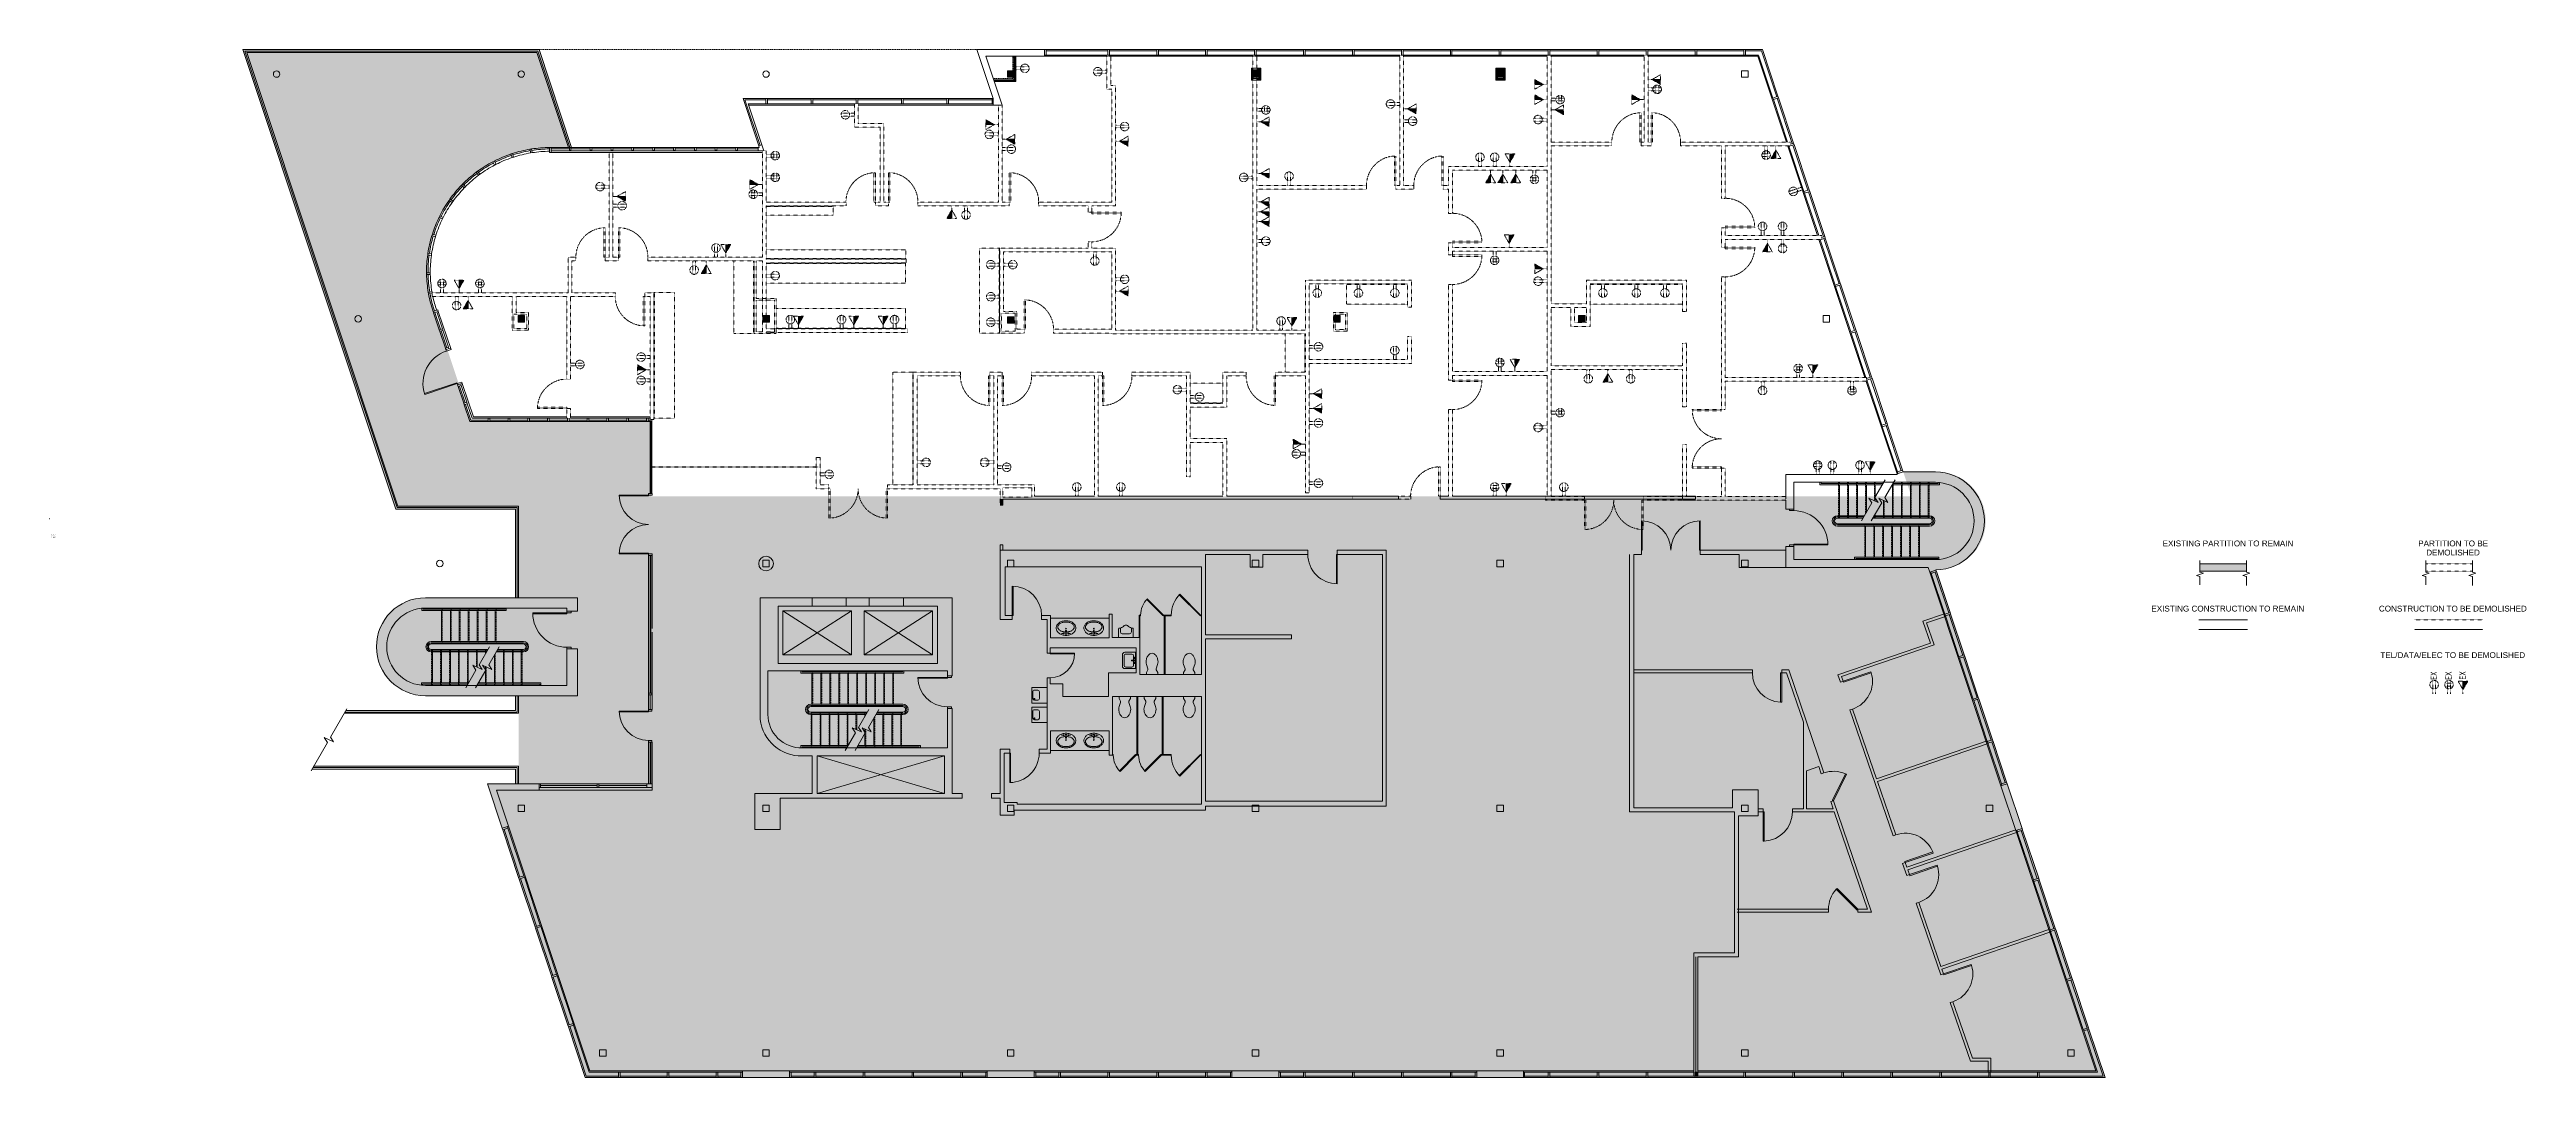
# Model space of a CAD drawing. Header units: inches. Extents: x 41 to 3078, y -575 to 685.
import ezdxf

# ---------------------------------------------------------------- set-up
doc = ezdxf.new("R2010")
doc.units = ezdxf.units.IN
doc.header["$MEASUREMENT"] = 0
for name, pattern in [('Demolished', [0.1875, 0.125, -0.0625]), ('Demolished 3_128_', [0.046875, 0.023437, -0.023437]), ('Demolished 3_16_', [0.28125, 0.1875, -0.09375]), ('Hidden 1_16_', [0.09375, 0.0625, -0.03125]), ('IMPORT-HIDDEN2', [0.1875, 0.125, -0.0625])]:
    doc.linetypes.add(name, pattern=pattern)
for name, color, linetype, lineweight in [('8603 Westwood - 2nd Floor - suite 200 230_dwg', 8, 'Continuous', 9), ('A-ANNO-NOTE', 131, 'Demolished', 9), ('A-COLS-EXST', 7, 'Continuous', 9), ('A-DETL', 90, 'Continuous', 9), ('A-DETL-DEMO', 6, 'Demolished 3_16_', 9), ('A-DETL-GENF', 92, 'Continuous', 9), ('A-DETL-MEDM', 33, 'Demolished', 9), ('A-DETL-THIN', 151, 'Continuous', 9), ('A-DOOR', 31, 'Demolished', 9), ('A-DOOR-EXST', 7, 'Continuous', 9), ('A-EQPM-EXST', 7, 'Continuous', 9), ('A-FLOR-BALC-EXST', 7, 'Continuous', 9), ('A-FLOR-HRAL-EXST', 7, 'Continuous', 9), ('A-FLOR-PFIX-EXST', 7, 'Continuous', 9), ('A-FLOR-RISR-EXST', 7, 'IMPORT-HIDDEN2', 9), ('A-FLOR-STRS-EXST', 7, 'Continuous', 9), ('A-FLOR-WDWK-EXST', 7, 'Continuous', 9), ('A-GLAZ-EXST', 7, 'Continuous', 9), ('A-GLAZ-SILL-EXST', 7, 'Continuous', 9), ('A-OVHD-BLKF-EXST', 7, 'IMPORT-HIDDEN2', 9), ('A-WALL-DMIS-EXST', 7, 'Continuous', 9), ('A-WALL-FULL-EXST', 7, 'Continuous', 9), ('A-WALL-PATT', 111, 'Continuous', 13), ('G-ANNO-TEXT', 231, 'Continuous', 9), ('I-DOOR-EXST', 7, 'Continuous', 9), ('I-WALL', 2, 'Demolished', 9), ('I-WALL-FULL-EXST', 7, 'Continuous', 9), ('Q-CASE', 31, 'Demolished', 9), ('S-COLS', 52, 'Continuous', 13), ('suite 200 230 demo', 7, 'IMPORT-HIDDEN2', 9)]:
    doc.layers.add(name, color=color, linetype=linetype, lineweight=lineweight)
doc.styles.add('Arial', font='arial.ttf', dxfattribs={"height": 0.09375})
doc.styles.add('Arial_1', font='arial.ttf', dxfattribs={"height": 7.125})
doc.styles.add('Tahoma', font='tahoma.ttf', dxfattribs={"width": 0.85, "height": 7.5})

# ---------------------------------------------------------------- blocks, each defined once
blk = doc.blocks.new('8603 Westwood - 2nd Floor - suite 200 230_dwg_SM59-2599819-New Construction - Demolition Plan')
at = {"layer": 'A-DOOR-EXST', "flags": 128}
blk.add_lwpolyline([(0, 42), (0, 0), (1, 0), (1, 42)], dxfattribs=at)
at = {"layer": 'A-DOOR-EXST'}
blk.add_arc((0, 0), 42, 360, 90, dxfattribs=at)
blk = doc.blocks.new('8603 Westwood - 2nd Floor - suite 200 230_dwg_SM55-2599820-New Construction - Demolition Plan')
at = {"layer": 'A-DOOR-EXST', "flags": 128}
blk.add_lwpolyline([(1, 36), (1, 0), (0, 0), (0, 36)], dxfattribs=at)
at = {"layer": 'A-DOOR-EXST'}
blk.add_arc((0, 0), 36, 360, 90, dxfattribs=at)
blk = doc.blocks.new('8603 Westwood - 2nd Floor - suite 200 230_dwg_SM56-2599821-New Construction - Demolition Plan')
at = {"layer": 'A-DOOR-EXST', "flags": 128}
for points in [[(0, 36), (0, 0), (1, 0), (1, 36)], [(71, 36), (71, 0), (72, 0), (72, 36)]]:
    blk.add_lwpolyline(points, dxfattribs=at)
at = {"layer": 'A-DOOR-EXST'}
for centre, start, end in [((0, 0), 360, 90), ((72, 0), 90, 180)]:
    blk.add_arc(centre, 36, start, end, dxfattribs=at)
blk = doc.blocks.new('8603 Westwood - 2nd Floor - suite 200 230_dwg_SM181-2599822-New Construction - Demolition Plan')
at = {"layer": 'A-FLOR-PFIX-EXST'}
for p, q in [((-3, 2.5), (-5.4, 2.5)), ((3, 2.5), (5.4, 2.5))]:
    blk.add_line(p, q, dxfattribs=at)
at = {"layer": 'A-FLOR-PFIX-EXST', "flags": 128}
blk.add_lwpolyline([(1, 1.6), (-1, 1.6), (-0.5, 6.1), (0.5, 6.1)], close=True, dxfattribs=at)
at = {"layer": 'A-FLOR-PFIX-EXST'}
for centre, radius, start, end in [((-5.2, 9), 6.86, 165.0917, 179.9455), ((-5.2, 9), 6.86, 180.0545, 194.9083), ((-4.6, 8.8), 7.45, 150.9498, 165.0072), ((-4.6, 9.2), 7.45, 194.9928, 209.0502), ((-3.6, 8.3), 8.59, 138.1298, 150.9166), ((-3.6, 9.7), 8.59, 209.0834, 221.8702), ((-6.4, 10.3), 3.76, 172.0131, 190.6375), ((-6.1, 10.2), 4.08, 154.0944, 171.738), ((-6, 10.4), 4.19, 190.8954, 208.2417), ((-2.4, 7.2), 10.2, 126.7074, 138.1395), ((-2.4, 10.8), 10.2, 221.8605, 233.2926), ((-5.1, 9.7), 5.16, 138.8843, 153.9905), ((-4.9, 11), 5.37, 208.3195, 223.0241), ((-3.8, 8.6), 6.96, 126.56, 138.924), ((-3.6, 12.2), 7.27, 222.9729, 234.9845), ((-1.3, 5.8), 12, 116.4862, 126.7391), ((-1.3, 12.2), 12, 233.2609, 243.5138), ((-2.3, 6.6), 9.35, 116.4891, 126.6435), ((-2.1, 14.2), 9.72, 234.9, 244.7961), ((-0.6, 4.2), 13.7, 107.1655, 116.5246), ((-0.6, 13.8), 13.7, 243.4754, 252.8345), ((-1.1, 4.3), 12, 107.9647, 116.567), ((-1, 16.6), 12.4, 244.7204, 253.1513), ((-0.4, 2), 14.4, 100.4162, 108.0269), ((-0.1, 2.9), 15.1, 98.4307, 107.2036), ((-0.3, 18.9), 14.7, 253.0912, 260.5997), ((-0.1, 15.1), 15.1, 252.7964, 261.5693), ((-3, 2.5), 0.5, 360, 180), ((-3, 2.5), 0.5, 180, 0), ((-0.1, 0.3), 16.1, 93.4016, 100.4662), ((0, 20.4), 16.3, 260.551, 267.5695), ((0, 2.1), 15.9, 89.9822, 98.4672), ((0, 15.9), 15.9, 261.5328, 270.0178), ((0, -0.3), 16.7, 86.5546, 93.4454), ((0, 8.3), 0.487, 360, 180), ((0, 8.3), 0.487, 180, 360), ((0, 2.1), 15.9, 81.5328, 90.0178), ((0, 15.9), 15.9, 269.9822, 278.4672), ((0, 20.4), 16.3, 272.4305, 279.449), ((0, 0.3), 16.1, 79.5338, 86.5984), ((0.1, 2.9), 15.1, 72.7964, 81.5693), ((0.1, 15.1), 15.1, 278.4307, 287.2036), ((3, 2.5), 0.5, 360, 180), ((3, 2.5), 0.5, 180, 360), ((0.3, 18.9), 14.7, 279.4003, 286.9088), ((0.4, 2), 14.4, 71.9731, 79.5838), ((0.5, 4.2), 13.7, 63.4754, 72.8345), ((1, 16.6), 12.4, 286.8487, 295.2796), ((0.5, 13.8), 13.7, 287.1655, 296.5246), ((1.1, 4.3), 12, 63.433, 72.0353), ((2.1, 14.2), 9.72, 295.2039, 305.1), ((2.3, 6.6), 9.35, 53.3565, 63.5109), ((1.3, 5.8), 12, 53.2609, 63.5138), ((1.3, 12.2), 12, 296.4862, 306.7391), ((3.5, 12.2), 7.27, 305.0155, 317.0271), ((3.7, 8.6), 6.96, 41.076, 53.44), ((2.4, 7.2), 10.2, 41.8605, 53.2926), ((2.4, 10.8), 10.2, 306.7074, 318.1395), ((4.9, 11), 5.37, 316.9759, 331.6805), ((5.1, 9.7), 5.16, 26.0095, 41.1157), ((6.1, 10.2), 4.08, 8.262, 25.9056), ((6, 10.4), 4.19, 331.7583, 349.1046), ((3.6, 8.3), 8.59, 29.0834, 41.8702), ((3.6, 9.7), 8.59, 318.1298, 330.9166), ((6.4, 10.3), 3.76, 349.3625, 7.9869), ((4.6, 8.8), 7.45, 14.9928, 29.0502), ((4.6, 9.2), 7.45, 330.9498, 345.0072), ((5.2, 9), 6.86, 0.0545, 14.9083), ((5.2, 9), 6.86, 345.0917, 359.9455)]:
    blk.add_arc(centre, radius, start, end, dxfattribs=at)
blk = doc.blocks.new('8603 Westwood - 2nd Floor - suite 200 230_dwg_SM181-2599823-New Construction - Demolition Plan')
at = {"layer": 'A-FLOR-PFIX-EXST'}
for p, q in [((-3, 2.5), (-5.4, 2.5)), ((3, 2.5), (5.4, 2.5))]:
    blk.add_line(p, q, dxfattribs=at)
at = {"layer": 'A-FLOR-PFIX-EXST', "flags": 128}
blk.add_lwpolyline([(1, 1.6), (-1, 1.6), (-0.5, 6.1), (0.5, 6.1)], close=True, dxfattribs=at)
at = {"layer": 'A-FLOR-PFIX-EXST'}
for centre, radius, start, end in [((-5.2, 9), 6.86, 165.0917, 179.9455), ((-5.2, 9), 6.86, 180.0545, 194.9083), ((-4.6, 8.8), 7.45, 150.9498, 165.0072), ((-4.6, 9.2), 7.45, 194.9928, 209.0502), ((-3.6, 8.3), 8.59, 138.1298, 150.9166), ((-3.6, 9.7), 8.59, 209.0834, 221.8702), ((-6.4, 10.3), 3.76, 172.0131, 190.6375), ((-6.1, 10.2), 4.08, 154.0944, 171.738), ((-6, 10.4), 4.19, 190.8954, 208.2417), ((-2.4, 7.2), 10.2, 126.7074, 138.1395), ((-2.4, 10.8), 10.2, 221.8605, 233.2926), ((-5.1, 9.7), 5.16, 138.8843, 153.9905), ((-4.9, 11), 5.37, 208.3195, 223.0241), ((-3.8, 8.6), 6.96, 126.56, 138.924), ((-3.6, 12.2), 7.27, 222.9729, 234.9845), ((-1.3, 5.8), 12, 116.4862, 126.7391), ((-1.3, 12.2), 12, 233.2609, 243.5138), ((-2.3, 6.6), 9.35, 116.4891, 126.6435), ((-2.1, 14.2), 9.72, 234.9, 244.7961), ((-0.6, 4.2), 13.7, 107.1655, 116.5246), ((-0.6, 13.8), 13.7, 243.4754, 252.8345), ((-1.1, 4.3), 12, 107.9647, 116.567), ((-1, 16.6), 12.4, 244.7204, 253.1513), ((-0.4, 2), 14.4, 100.4162, 108.0269), ((-0.1, 2.9), 15.1, 98.4307, 107.2036), ((-0.3, 18.9), 14.7, 253.0912, 260.5997), ((-0.1, 15.1), 15.1, 252.7964, 261.5693), ((-3, 2.5), 0.5, 360, 180), ((-3, 2.5), 0.5, 180, 0), ((-0.1, 0.3), 16.1, 93.4016, 100.4662), ((0, 20.4), 16.3, 260.551, 267.5695), ((0, 2.1), 15.9, 89.9822, 98.4672), ((0, 15.9), 15.9, 261.5328, 270.0178), ((0, -0.3), 16.7, 86.5546, 93.4454), ((0, 8.3), 0.487, 360, 180), ((0, 8.3), 0.487, 180, 360), ((0, 2.1), 15.9, 81.5328, 90.0178), ((0, 15.9), 15.9, 269.9822, 278.4672), ((0, 20.4), 16.3, 272.4305, 279.449), ((0, 0.3), 16.1, 79.5338, 86.5984), ((0.1, 2.9), 15.1, 72.7964, 81.5693), ((0.1, 15.1), 15.1, 278.4307, 287.2036), ((3, 2.5), 0.5, 360, 180), ((3, 2.5), 0.5, 180, 360), ((0.3, 18.9), 14.7, 279.4003, 286.9088), ((0.4, 2), 14.4, 71.9731, 79.5838), ((0.5, 4.2), 13.7, 63.4754, 72.8345), ((1, 16.6), 12.4, 286.8487, 295.2796), ((0.5, 13.8), 13.7, 287.1655, 296.5246), ((1.1, 4.3), 12, 63.433, 72.0353), ((2.1, 14.2), 9.72, 295.2039, 305.1), ((2.3, 6.6), 9.35, 53.3565, 63.5109), ((1.3, 5.8), 12, 53.2609, 63.5138), ((1.3, 12.2), 12, 296.4862, 306.7391), ((3.5, 12.2), 7.27, 305.0155, 317.0271), ((3.7, 8.6), 6.96, 41.076, 53.44), ((2.4, 7.2), 10.2, 41.8605, 53.2926), ((2.4, 10.8), 10.2, 306.7074, 318.1395), ((4.9, 11), 5.37, 316.9759, 331.6805), ((5.1, 9.7), 5.16, 26.0095, 41.1157), ((6.1, 10.2), 4.08, 8.262, 25.9056), ((6, 10.4), 4.19, 331.7583, 349.1046), ((3.6, 8.3), 8.59, 29.0834, 41.8702), ((3.6, 9.7), 8.59, 318.1298, 330.9166), ((6.4, 10.3), 3.76, 349.3625, 7.9869), ((4.6, 8.8), 7.45, 14.9928, 29.0502), ((4.6, 9.2), 7.45, 330.9498, 345.0072), ((5.2, 9), 6.86, 0.0545, 14.9083), ((5.2, 9), 6.86, 345.0917, 359.9455)]:
    blk.add_arc(centre, radius, start, end, dxfattribs=at)
blk = doc.blocks.new('8603 Westwood - 2nd Floor - suite 200 230_dwg_SM330-2599824-New Construction - Demolition Plan')
at = {"layer": 'A-FLOR-PFIX-EXST', "flags": 128}
blk.add_lwpolyline([(20.6, 19), (0.8, -0.8), (0, 0), (19.8, 19.8)], dxfattribs=at)
at = {"layer": 'A-FLOR-PFIX-EXST'}
blk.add_arc((0, 0), 28, 360, 45, dxfattribs=at)
blk = doc.blocks.new('8603 Westwood - 2nd Floor - suite 200 230_dwg_TOILET3-2599825-New Construction - Demolition Plan')
at = {"layer": 'A-FLOR-PFIX-EXST', "flags": 128}
blk.add_lwpolyline([(12.3, -6.8), (7.2, -5), (5.6, -5), (2.5, -7), (0, -7), (0, 7), (2.5, 7), (5.6, 5), (7.2, 5), (12.3, 6.8)], dxfattribs=at)
at = {"layer": 'A-FLOR-PFIX-EXST'}
for centre, radius, start, end in [((15.7, -3.1), 10.5, 90, 108.8354), ((16.2, -0.6), 8.05, 71.1646, 93.7754), ((15.2, -6.5), 14, 57.6462, 74.7553), ((16.2, -4), 11.3, 36.0611, 55.3641), ((20.1, 0), 5.93, 360, 26.7012), ((20.1, 0), 5.93, 333.2988, 0), ((15.7, 3.1), 10.5, 251.1646, 270), ((15.7, 3.1), 10.5, 270, 288.8354), ((15.7, 5.9), 13.2, 284.9626, 301.7838), ((16.2, 4), 11.3, 304.6359, 323.9389)]:
    blk.add_arc(centre, radius, start, end, dxfattribs=at)
blk = doc.blocks.new('8603 Westwood - 2nd Floor - suite 200 230_dwg_SM76-2599826-New Construction - Demolition Plan')
blk.add_blockref('8603 Westwood - 2nd Floor - suite 200 230_dwg_TOILET3-2599825-New Construction - Demolition Plan', (0, 0))
blk = doc.blocks.new('8603 Westwood - 2nd Floor - suite 200 230_dwg_SM57-2599827-New Construction - Demolition Plan')
at = {"layer": 'A-FLOR-PFIX-EXST', "flags": 128}
blk.add_lwpolyline([(26.2, 24.7), (0.7, -0.7), (0, 0), (25.5, 25.5)], dxfattribs=at)
at = {"layer": 'A-FLOR-PFIX-EXST'}
blk.add_arc((0, 0), 36, 360, 45, dxfattribs=at)
blk = doc.blocks.new('8603 Westwood - 2nd Floor - suite 200 230_dwg_SM330-2599828-New Construction - Demolition Plan')
at = {"layer": 'A-FLOR-PFIX-EXST', "flags": 128}
blk.add_lwpolyline([(20.6, 19), (0.8, -0.8), (0, 0), (19.8, 19.8)], dxfattribs=at)
at = {"layer": 'A-FLOR-PFIX-EXST'}
blk.add_arc((0, 0), 28, 360, 45, dxfattribs=at)
blk = doc.blocks.new('8603 Westwood - 2nd Floor - suite 200 230_dwg_SM76-2599829-New Construction - Demolition Plan')
blk.add_blockref('8603 Westwood - 2nd Floor - suite 200 230_dwg_TOILET3-2599825-New Construction - Demolition Plan', (0, 0))
blk = doc.blocks.new('8603 Westwood - 2nd Floor - suite 200 230_dwg_SM79-2599830-New Construction - Demolition Plan')
at = {"layer": 'A-FLOR-PFIX-EXST'}
blk.add_line((-4.5, 4.6), (4.5, 4.6), dxfattribs=at)
at = {"layer": 'A-FLOR-PFIX-EXST', "flags": 128}
for points in [[(9, 10.4), (9, 0), (-9, 0), (-9, 10.4)], [(-7.9, 11.5), (-6.7, 11.5), (-6.7, 6.8)], [(7.9, 11.5), (6.7, 11.5), (6.7, 6.8)]]:
    blk.add_lwpolyline(points, dxfattribs=at)
at = {"layer": 'A-FLOR-PFIX-EXST'}
for centre, radius, start, end in [((-7.9, 10.4), 1.12, 90, 180), ((-9, 20), 8.77, 285.1754, 322.1261), ((-4.5, 6.8), 2.25, 180, 270), ((0, 10.6), 4.5, 61.833, 118.167), ((9, 20), 8.77, 217.8739, 254.8246), ((4.5, 6.8), 2.25, 270, 0), ((7.9, 10.4), 1.13, 360, 90)]:
    blk.add_arc(centre, radius, start, end, dxfattribs=at)
blk = doc.blocks.new('8603 Westwood - 2nd Floor - suite 200 230_dwg_SM342-2599831-New Construction - Demolition Plan')
at = {"layer": 'A-FLOR-PFIX-EXST'}
for p, q in [((3.5, -7.2), (3.5, -3.2)), ((5.5, -1.2), (13.8, -1.2)), ((5.5, -9.2), (13.8, -9.2)), ((15.8, -7.2), (15.8, -3.2))]:
    blk.add_line(p, q, dxfattribs=at)
at = {"layer": 'A-FLOR-PFIX-EXST', "flags": 128}
blk.add_lwpolyline([(0, 0), (19.1, 0), (19.1, -19), (0, -19)], close=True, dxfattribs=at)
at = {"layer": 'A-FLOR-PFIX-EXST'}
blk.add_circle((5, -3.1), 0.675, dxfattribs=at)
for centre, start, end in [((5.5, -3.2), 90, 180), ((5.5, -7.2), 180, 270), ((13.8, -3.2), 360, 90), ((13.8, -7.2), 270, 0)]:
    blk.add_arc(centre, 2, start, end, dxfattribs=at)
blk = doc.blocks.new('8603 Westwood - 2nd Floor - suite 200 230_dwg_SM55-2599832-New Construction - Demolition Plan')
at = {"layer": 'A-DOOR-EXST', "flags": 128}
blk.add_lwpolyline([(1, 36), (1, 0), (0, 0), (0, 36)], dxfattribs=at)
at = {"layer": 'A-DOOR-EXST'}
blk.add_arc((0, 0), 36, 360, 90, dxfattribs=at)
blk = doc.blocks.new('8603 Westwood - 2nd Floor - suite 200 230_dwg_SM73-2599833-New Construction - Demolition Plan')
at = {"layer": 'A-FLOR-PFIX-EXST'}
for p, q in [((-0.5, 1), (-10, 1)), ((-8.2, 12.9), (-8.2, 5.3)), ((-7, 17), (7, 17)), ((5.8, 14.9), (-6.2, 14.9)), ((-6.2, 3.3), (-0.5, 3.3)), ((0.5, 3.3), (5.8, 3.3)), ((10, 1), (0.5, 1)), ((7.8, 5.3), (7.8, 12.9))]:
    blk.add_line(p, q, dxfattribs=at)
at = {"layer": 'A-FLOR-PFIX-EXST', "flags": 128}
for points in [[(10, 14), (10, 0), (-10, 0), (-10, 14)], [(0.5, 0), (0.5, 5.7), (-0.5, 5.7), (-0.5, 0)]]:
    blk.add_lwpolyline(points, dxfattribs=at)
at = {"layer": 'A-FLOR-PFIX-EXST'}
for centre in [(-3, 2.1), (3, 2.1)]:
    blk.add_circle(centre, 0.877, dxfattribs=at)
for centre, radius, start, end in [((-7, 14), 3, 90, 180), ((-6.2, 12.9), 2, 90, 180), ((-6.2, 5.3), 2, 180, 270), ((5.8, 12.9), 2, 360, 90), ((5.8, 5.3), 2, 270, 0), ((7, 14), 3, 360, 90)]:
    blk.add_arc(centre, radius, start, end, dxfattribs=at)
blk = doc.blocks.new('8603 Westwood - 2nd Floor - suite 200 230_dwg_SM56-2599834-New Construction - Demolition Plan')
at = {"layer": 'A-DOOR-EXST', "flags": 128}
for points in [[(0, 36), (0, 0), (1, 0), (1, 36)], [(71, 36), (71, 0), (72, 0), (72, 36)]]:
    blk.add_lwpolyline(points, dxfattribs=at)
at = {"layer": 'A-DOOR-EXST'}
for centre, start, end in [((0, 0), 360, 90), ((72, 0), 90, 180)]:
    blk.add_arc(centre, 36, start, end, dxfattribs=at)
blk = doc.blocks.new('8603 Westwood - 2nd Floor - suite 200 230_dwg_SM57-2599835-New Construction - Demolition Plan')
at = {"layer": 'A-FLOR-PFIX-EXST', "flags": 128}
blk.add_lwpolyline([(26.2, 24.7), (0.7, -0.7), (0, 0), (25.5, 25.5)], dxfattribs=at)
at = {"layer": 'A-FLOR-PFIX-EXST'}
blk.add_arc((0, 0), 36, 360, 45, dxfattribs=at)
blk = doc.blocks.new('8603 Westwood - 2nd Floor - suite 200 230_dwg_SM59-2599836-New Construction - Demolition Plan')
at = {"layer": 'A-DOOR-EXST', "flags": 128}
blk.add_lwpolyline([(0, 42), (0, 0), (1, 0), (1, 42)], dxfattribs=at)
at = {"layer": 'A-DOOR-EXST'}
blk.add_arc((0, 0), 42, 360, 90, dxfattribs=at)
blk = doc.blocks.new('8603 Westwood - 2nd Floor - suite 200 230_dwg__U14-2599837-New Construction - Demolition Plan')
at = {"layer": 'I-DOOR-EXST', "flags": 128}
blk.add_lwpolyline([(1.4, 0), (1.4, -36), (0, -36), (0, 0)], close=True, dxfattribs=at)
at = {"layer": 'I-DOOR-EXST'}
blk.add_arc((0, 0), 36, 272.2608, 359.9699, dxfattribs=at)
blk = doc.blocks.new('8603 Westwood - 2nd Floor - suite 200 230_dwg__U15-2599838-New Construction - Demolition Plan')
at = {"layer": 'I-DOOR-EXST', "flags": 128}
blk.add_lwpolyline([(0, 0), (-25.5, 25.5), (-26.4, 24.5), (-1, -1)], close=True, dxfattribs=at)
at = {"layer": 'I-DOOR-EXST'}
blk.add_arc((0.2, 0), 36.2, 137.3511, 179.9428, dxfattribs=at)
blk = doc.blocks.new('8603 Westwood - 2nd Floor - suite 200 230_dwg__U17-2599839-New Construction - Demolition Plan')
at = {"layer": 'I-DOOR-EXST', "flags": 128}
blk.add_lwpolyline([(-1.4, 0), (-1.4, -36), (0, -36), (0, 0)], close=True, dxfattribs=at)
at = {"layer": 'I-DOOR-EXST'}
blk.add_arc((0, 0), 36, 180.0301, 267.7392, dxfattribs=at)
blk = doc.blocks.new('8603 Westwood - 2nd Floor - suite 200 230_dwg__U16-2599840-New Construction - Demolition Plan')
at = {"layer": 'I-DOOR-EXST', "flags": 128}
blk.add_lwpolyline([(1.4, 0), (1.4, 36), (0, 36), (0, 0)], close=True, dxfattribs=at)
at = {"layer": 'I-DOOR-EXST'}
blk.add_arc((0, 0), 36, 0.0301, 87.7392, dxfattribs=at)
blk = doc.blocks.new('8603 Westwood - 2nd Floor - suite 200 230_dwg__U16-2599841-New Construction - Demolition Plan')
at = {"layer": 'I-DOOR-EXST', "flags": 128}
blk.add_lwpolyline([(1.4, 0), (1.4, 36), (0, 36), (0, 0)], close=True, dxfattribs=at)
at = {"layer": 'I-DOOR-EXST'}
blk.add_arc((0, 0), 36, 0.0301, 87.7392, dxfattribs=at)
blk = doc.blocks.new('8603 Westwood - 2nd Floor - suite 200 230_dwg__U18-2599842-New Construction - Demolition Plan')
at = {"layer": 'I-DOOR-EXST', "flags": 128}
blk.add_lwpolyline([(0, 0), (25.5, 25.5), (26.4, 24.5), (1, -1)], close=True, dxfattribs=at)
at = {"layer": 'I-DOOR-EXST'}
blk.add_arc((-0.2, 0), 36.2, 0.0572, 42.6489, dxfattribs=at)
blk = doc.blocks.new('8603 Westwood - 2nd Floor - suite 200 230_dwg-2280265-New Construction - Demolition Plan')
at = {"layer": 'A-COLS-EXST', "flags": 128}
for points in [[(1425.6, 1234), (1417.6, 1234), (1417.6, 1226), (1425.6, 1226)], [(1525.6, 934), (1517.6, 934), (1517.6, 926), (1525.6, 926)], [(225.6, 634), (217.6, 634), (217.6, 626), (225.6, 626)], [(525.6, 634), (517.6, 634), (517.6, 626), (525.6, 626)], [(825.6, 634), (817.6, 634), (817.6, 626), (825.6, 626)], [(1125.6, 634), (1117.6, 634), (1117.6, 626), (1125.6, 626)], [(1425.6, 634), (1417.6, 634), (1417.6, 626), (1425.6, 626)], [(-74.4, 334), (-82.4, 334), (-82.4, 326), (-74.4, 326)], [(225.6, 334), (217.6, 334), (217.6, 326), (225.6, 326)], [(525.6, 334), (517.6, 334), (517.6, 326), (525.6, 326)], [(825.6, 334), (817.6, 334), (817.6, 326), (825.6, 326)], [(1125.6, 334), (1117.6, 334), (1117.6, 326), (1125.6, 326)], [(1425.6, 334), (1417.6, 334), (1417.6, 326), (1425.6, 326)], [(1725.6, 334), (1717.6, 334), (1717.6, 326), (1725.6, 326)], [(25.6, 34), (17.6, 34), (17.6, 26), (25.6, 26)], [(225.6, 34), (217.6, 34), (217.6, 26), (225.6, 26)], [(525.6, 34), (517.6, 34), (517.6, 26), (525.6, 26)], [(825.6, 34), (817.6, 34), (817.6, 26), (825.6, 26)], [(1125.6, 34), (1117.6, 34), (1117.6, 26), (1125.6, 26)], [(1425.6, 34), (1417.6, 34), (1417.6, 26), (1425.6, 26)], [(1825.6, 34), (1817.6, 34), (1817.6, 26), (1825.6, 26)]]:
    blk.add_lwpolyline(points, close=True, dxfattribs=at)
at = {"layer": 'A-COLS-EXST'}
for centre in [(-378.4, 1230), (-78.4, 1230), (221.6, 1230), (-278.4, 930), (-178.4, 630)]:
    blk.add_circle(centre, 4, dxfattribs=at)
at = {"layer": 'A-DOOR-EXST', "flags": 128}
for points in [[(-167.1, 893.4), (-165.2, 894), (-164.6, 892.4), (-170.3, 890.5), (-170.9, 892.1)], [(-152.7, 850.2), (-150.8, 850.8), (-151.3, 852.5), (-157, 850.6), (-156.5, 848.9)], [(1476.6, 696.8), (1476.6, 694.8), (1481.6, 694.8), (1481.6, 696.8)], [(1476.6, 650.8), (1476.6, 652.8), (1481.6, 652.8), (1481.6, 650.8)], [(-17.4, 571.4), (-17.4, 569.4), (-22.4, 569.4), (-22.4, 571.4)], [(-17.4, 525.4), (-17.4, 527.4), (-22.4, 527.4), (-22.4, 525.4)], [(448.9, 492.3), (448.9, 490.3), (443.9, 490.3), (443.9, 492.3)], [(448.9, 452.3), (448.9, 454.3), (443.9, 454.3), (443.9, 452.3)]]:
    blk.add_lwpolyline(points, dxfattribs=at)
for points in [[(82.1, 713.9), (82.1, 715.9), (77.6, 715.9), (77.6, 713.9)], [(82.1, 639.9), (82.1, 641.9), (77.6, 641.9), (77.6, 639.9)], [(278, 588), (320, 588), (320, 577.9), (278, 577.9)], [(390, 588), (348, 588), (348, 577.9), (390, 577.9)], [(77.6, 449.2), (81.6, 449.2), (81.6, 451.2), (77.6, 451.2)], [(77.6, 411.2), (81.6, 411.2), (81.6, 413.2), (77.6, 413.2)]]:
    blk.add_lwpolyline(points, close=True, dxfattribs=at)
at = {"layer": 'A-EQPM-EXST'}
for p, q in [((242.3, 571.9), (326.3, 517.9)), ((326.3, 571.9), (242.3, 517.9)), ((341.8, 571.9), (425.8, 517.9)), ((425.8, 571.9), (341.8, 517.9)), ((284.3, 394.1), (440.3, 348.2)), ((440.3, 394.1), (284.3, 348.2))]:
    blk.add_line(p, q, dxfattribs=at)
at = {"layer": 'A-EQPM-EXST', "flags": 128}
for points in [[(326.3, 571.9), (242.3, 571.9), (242.3, 517.9), (326.3, 517.9)], [(341.8, 571.9), (425.8, 571.9), (425.8, 517.9), (341.8, 517.9)]]:
    blk.add_lwpolyline(points, close=True, dxfattribs=at)
at = {"layer": 'A-FLOR-BALC-EXST', "flags": 128}
for points in [[(-16.7, 1140), (-56.7, 1260), (-420, 1260), (-232.2, 696.7), (-85.4, 696.7), (-85.4, 588)], [(-85.4, 468), (-85.4, 450), (-293.4, 450)], [(-335, 378), (-85.4, 378), (-85.4, 360)]]:
    blk.add_lwpolyline(points, dxfattribs=at)
at = {"layer": 'A-FLOR-HRAL-EXST', "flags": 128}
for points in [[(-18.9, 1140), (-58.2, 1258), (-417.2, 1258), (-230.8, 698.7), (-83.4, 698.7), (-83.4, 588)], [(-20.4, 1140), (-59.3, 1256.5), (-415.1, 1256.5), (-229.7, 700.2), (-81.9, 700.2), (-81.9, 588)], [(-81.9, 468), (-81.9, 446.5), (-295.5, 446.5)], [(-83.4, 468), (-83.4, 448), (-294.6, 448)], [(-83.4, 360), (-83.4, 380), (-333.8, 380)], [(-81.9, 360), (-81.9, 381.5), (-333, 381.5)]]:
    blk.add_lwpolyline(points, dxfattribs=at)
at = {"layer": 'A-FLOR-PFIX-EXST', "flags": 128}
for points in [[(678.9, 539.4), (678.9, 566.9), (680.9, 566.9), (680.9, 565.9), (679.9, 565.9), (679.9, 539.4)], [(710.9, 493.9), (710.9, 565.9), (718.4, 565.9), (718.4, 566.9), (708.9, 566.9), (708.9, 565.9), (709.9, 565.9), (709.9, 493.9)], [(755.4, 565.9), (754.4, 565.9), (754.4, 566.9), (755.4, 566.9)], [(677.4, 467), (677.4, 395.9), (678.4, 395.9), (678.4, 394.9), (675.4, 394.9), (675.4, 395.9), (676.4, 395.9), (676.4, 467)], [(707.4, 467), (707.4, 395.9), (706.4, 395.9), (706.4, 394.9), (718.4, 394.9), (718.4, 395.9), (708.4, 395.9), (708.4, 467)], [(646.4, 394.9), (647.4, 394.9), (647.4, 395.9), (646.4, 395.9)], [(755.4, 394.9), (754.4, 394.9), (754.4, 395.9), (755.4, 395.9)]]:
    blk.add_lwpolyline(points, dxfattribs=at)
at = {"layer": 'A-FLOR-RISR-EXST'}
for p, q in [((1536.6, 685.6), (1536.6, 729.6)), ((1547.6, 685.6), (1547.6, 729.6)), ((1558.6, 685.6), (1558.6, 729.6)), ((1569.6, 690.8), (1569.6, 729.6)), ((1580.6, 706.8), (1580.6, 729.6)), ((1603.6, 685.6), (1603.6, 728.9)), ((1614.6, 685.6), (1614.6, 729.6)), ((1625.6, 685.6), (1625.6, 729.6)), ((1636.6, 685.6), (1636.6, 729.6)), ((1647.6, 685.6), (1647.6, 729.6)), ((1592.6, 685.6), (1592.6, 706.8)), ((1568.6, 678.8), (1568.6, 634.8)), ((1579.6, 678.8), (1579.6, 634.8)), ((1581.6, 685.6), (1581.6, 690.8)), ((1590.6, 678.8), (1590.6, 634.8)), ((1601.6, 678.8), (1601.6, 634.8)), ((1612.6, 678.8), (1612.6, 634.8)), ((1623.6, 678.8), (1623.6, 634.8)), ((1634.6, 678.8), (1634.6, 634.8)), ((-175.4, 531.4), (-175.4, 575.4)), ((-164.4, 531.4), (-164.4, 575.4)), ((-153.4, 531.4), (-153.4, 575.4)), ((-142.4, 531.4), (-142.4, 575.4)), ((-131.4, 531.4), (-131.4, 575.4)), ((-120.4, 531.4), (-120.4, 575.4)), ((-109.4, 531.4), (-109.4, 575.4)), ((-188.4, 524.6), (-188.4, 480.6)), ((-177.4, 524.6), (-177.4, 480.6)), ((-166.4, 524.6), (-166.4, 480.6)), ((-155.4, 524.6), (-155.4, 480.6)), ((-144.4, 524.6), (-144.4, 481.4)), ((-133.4, 524.6), (-133.4, 503.4)), ((-122.4, 524.6), (-122.4, 519.5)), ((-110.4, 519.5), (-110.4, 480.6)), ((-99.4, 524.6), (-99.4, 480.6)), ((-88.4, 524.6), (-88.4, 480.6)), ((-77.4, 524.6), (-77.4, 480.6)), ((-121.4, 503.4), (-121.4, 480.6)), ((278.9, 454.6), (278.9, 498.6)), ((289.9, 454.6), (289.9, 498.6)), ((300.9, 454.6), (300.9, 498.6)), ((311.9, 454.6), (311.9, 498.6)), ((322.9, 454.6), (322.9, 498.6)), ((333.9, 454.6), (333.9, 498.6)), ((344.9, 454.6), (344.9, 498.6)), ((355.9, 454.6), (355.9, 498.6)), ((366.9, 454.6), (366.9, 498.6)), ((377.9, 454.6), (377.9, 498.6)), ((276.9, 447.9), (276.9, 403.9)), ((287.9, 447.9), (287.9, 403.9)), ((298.9, 447.9), (298.9, 403.9)), ((309.9, 447.9), (309.9, 403.9)), ((320.9, 447.9), (320.9, 404.6)), ((331.9, 447.9), (331.9, 426.6)), ((342.9, 447.9), (342.9, 442.7)), ((343.9, 426.6), (343.9, 403.9)), ((354.9, 442.7), (354.9, 403.9)), ((365.9, 447.9), (365.9, 403.9)), ((376.9, 447.9), (376.9, 403.9)), ((387.9, 447.9), (387.9, 403.9))]:
    blk.add_line(p, q, dxfattribs=at)
at = {"layer": 'A-FLOR-STRS-EXST'}
for p, q in [((1537.6, 728.1), (1537.6, 729.6)), ((1548.6, 728.1), (1548.6, 729.6)), ((1559.6, 728.1), (1559.6, 729.6)), ((1570.6, 728.1), (1570.6, 729.6)), ((1581.6, 728.1), (1581.6, 729.6)), ((1613.6, 728.1), (1613.6, 729.6)), ((1624.6, 728.1), (1624.6, 729.6)), ((1635.6, 728.1), (1635.6, 729.6)), ((1646.6, 728.1), (1646.6, 729.6)), ((1537.6, 688.6), (1537.6, 726.6)), ((1548.6, 688.6), (1548.6, 726.6)), ((1559.6, 688.6), (1559.6, 726.6)), ((1570.6, 692.5), (1570.6, 726.6)), ((1581.6, 711.5), (1581.6, 726.6)), ((1581.6, 706.4), (1581.6, 710.2)), ((1591.6, 688.6), (1591.6, 707.3)), ((1602.6, 688.6), (1602.6, 726.6)), ((1613.6, 688.6), (1613.6, 726.6)), ((1624.6, 688.6), (1624.6, 726.6)), ((1635.6, 688.6), (1635.6, 726.6)), ((1646.6, 688.6), (1646.6, 726.6)), ((1535.1, 688.6), (1568.4, 688.6)), ((1535.1, 687.1), (1567.5, 687.1)), ((1566.6, 685.6), (1535.1, 685.6)), ((1648.1, 678.8), (1535.1, 678.8)), ((1535.1, 677.3), (1648.1, 677.3)), ((1535.1, 675.8), (1648.1, 675.8)), ((1537.6, 685.6), (1537.6, 687.1)), ((1548.6, 685.6), (1548.6, 687.1)), ((1559.6, 685.6), (1559.6, 687.1)), ((1569.6, 678.8), (1569.6, 677.3)), ((1569.6, 675.8), (1569.6, 637.8)), ((1578.6, 685.6), (1648.1, 685.6)), ((1648.1, 687.1), (1579.5, 687.1)), ((1648.1, 688.6), (1580.4, 688.6)), ((1580.6, 685.6), (1580.6, 687.1)), ((1580.6, 678.8), (1580.6, 677.3)), ((1580.6, 675.8), (1580.6, 637.8)), ((1591.6, 685.6), (1591.6, 687.1)), ((1591.6, 678.8), (1591.6, 677.3)), ((1591.6, 675.8), (1591.6, 637.8)), ((1602.6, 685.6), (1602.6, 687.1)), ((1602.6, 678.8), (1602.6, 677.3)), ((1602.6, 675.8), (1602.6, 637.8)), ((1613.6, 685.6), (1613.6, 687.1)), ((1613.6, 678.8), (1613.6, 677.3)), ((1613.6, 675.8), (1613.6, 637.8)), ((1624.6, 685.6), (1624.6, 687.1)), ((1624.6, 678.8), (1624.6, 677.3)), ((1624.6, 675.8), (1624.6, 637.8)), ((1635.6, 685.6), (1635.6, 687.1)), ((1635.6, 678.8), (1635.6, 677.3)), ((1635.6, 675.8), (1635.6, 637.8)), ((1646.6, 685.6), (1646.6, 687.1)), ((1569.6, 636.3), (1569.6, 634.8)), ((1580.6, 636.3), (1580.6, 634.8)), ((1591.6, 636.3), (1591.6, 634.8)), ((1602.6, 636.3), (1602.6, 634.8)), ((1613.6, 636.3), (1613.6, 634.8)), ((1624.6, 636.3), (1624.6, 634.8)), ((1635.6, 636.3), (1635.6, 634.8)), ((-176.4, 573.9), (-176.4, 575.4)), ((-176.4, 534.4), (-176.4, 572.4)), ((-165.4, 573.9), (-165.4, 575.4)), ((-165.4, 534.4), (-165.4, 572.4)), ((-154.4, 573.9), (-154.4, 575.4)), ((-154.4, 534.4), (-154.4, 572.4)), ((-143.4, 573.9), (-143.4, 575.4)), ((-143.4, 534.4), (-143.4, 572.4)), ((-132.4, 573.9), (-132.4, 575.4)), ((-132.4, 534.4), (-132.4, 572.4)), ((-121.4, 573.9), (-121.4, 575.4)), ((-121.4, 534.4), (-121.4, 572.4)), ((-110.4, 573.9), (-110.4, 575.4)), ((-110.4, 534.4), (-110.4, 572.4)), ((-75.9, 534.4), (-188.9, 534.4)), ((-75.9, 532.9), (-188.9, 532.9)), ((-188.9, 531.4), (-75.9, 531.4)), ((-119.4, 524.6), (-188.9, 524.6)), ((-188.9, 523.1), (-120.3, 523.1)), ((-188.9, 521.6), (-121.1, 521.6)), ((-187.4, 524.6), (-187.4, 523.1)), ((-187.4, 521.6), (-187.4, 483.6)), ((-176.4, 531.4), (-176.4, 532.9)), ((-176.4, 524.6), (-176.4, 523.1)), ((-176.4, 521.6), (-176.4, 483.6)), ((-165.4, 531.4), (-165.4, 532.9)), ((-165.4, 524.6), (-165.4, 523.1)), ((-165.4, 521.6), (-165.4, 483.6)), ((-154.4, 531.4), (-154.4, 532.9)), ((-154.4, 524.6), (-154.4, 523.1)), ((-154.4, 521.6), (-154.4, 483.6)), ((-143.4, 531.4), (-143.4, 532.9)), ((-143.4, 524.6), (-143.4, 523.1)), ((-143.4, 521.6), (-143.4, 483.6)), ((-132.4, 531.4), (-132.4, 532.9)), ((-132.4, 524.6), (-132.4, 523.1)), ((-132.4, 521.6), (-132.4, 502.9)), ((-121.4, 531.4), (-121.4, 532.9)), ((-121.4, 524.6), (-121.4, 523.1)), ((-111.4, 517.7), (-111.4, 483.6)), ((-110.4, 531.4), (-110.4, 532.9)), ((-75.9, 521.6), (-109.1, 521.6)), ((-75.9, 523.1), (-108.3, 523.1)), ((-107.4, 524.6), (-75.9, 524.6)), ((-100.4, 524.6), (-100.4, 523.1)), ((-100.4, 521.6), (-100.4, 483.6)), ((-89.4, 524.6), (-89.4, 523.1)), ((-89.4, 521.6), (-89.4, 483.6)), ((-78.4, 524.6), (-78.4, 523.1)), ((-78.4, 521.6), (-78.4, 483.6)), ((-122.4, 503.8), (-122.4, 500)), ((-122.4, 498.7), (-122.4, 483.6)), ((277.9, 497.1), (277.9, 498.6)), ((277.9, 457.6), (277.9, 495.6)), ((288.9, 497.1), (288.9, 498.6)), ((288.9, 457.6), (288.9, 495.6)), ((299.9, 497.1), (299.9, 498.6)), ((299.9, 457.6), (299.9, 495.6)), ((310.9, 497.1), (310.9, 498.6)), ((310.9, 457.6), (310.9, 495.6)), ((321.9, 497.1), (321.9, 498.6)), ((321.9, 457.6), (321.9, 495.6)), ((332.9, 497.1), (332.9, 498.6)), ((332.9, 457.6), (332.9, 495.6)), ((343.9, 497.1), (343.9, 498.6)), ((343.9, 457.6), (343.9, 495.6)), ((354.9, 497.1), (354.9, 498.6)), ((354.9, 457.6), (354.9, 495.6)), ((365.9, 497.1), (365.9, 498.6)), ((365.9, 457.6), (365.9, 495.6)), ((376.9, 497.1), (376.9, 498.6)), ((376.9, 457.6), (376.9, 495.6)), ((-187.4, 482.1), (-187.4, 480.6)), ((-176.4, 482.1), (-176.4, 480.6)), ((-165.4, 482.1), (-165.4, 480.6)), ((-154.4, 482.1), (-154.4, 480.6)), ((-122.4, 482.1), (-122.4, 480.6)), ((-111.4, 482.1), (-111.4, 480.6)), ((-100.4, 482.1), (-100.4, 480.6)), ((-89.4, 482.1), (-89.4, 480.6)), ((-78.4, 482.1), (-78.4, 480.6)), ((389.4, 457.6), (276.4, 457.6)), ((389.4, 456.1), (276.4, 456.1)), ((277.9, 454.6), (277.9, 456.1)), ((288.9, 454.6), (288.9, 456.1)), ((299.9, 454.6), (299.9, 456.1)), ((310.9, 454.6), (310.9, 456.1)), ((321.9, 454.6), (321.9, 456.1)), ((332.9, 454.6), (332.9, 456.1)), ((343.9, 454.6), (343.9, 456.1)), ((354.9, 454.6), (354.9, 456.1)), ((365.9, 454.6), (365.9, 456.1)), ((376.9, 454.6), (376.9, 456.1)), ((276.4, 454.6), (389.4, 454.6)), ((345.9, 447.9), (276.4, 447.9)), ((276.4, 446.4), (345, 446.4)), ((276.4, 444.9), (344.1, 444.9)), ((277.9, 447.9), (277.9, 446.4)), ((277.9, 444.9), (277.9, 406.9)), ((288.9, 447.9), (288.9, 446.4)), ((288.9, 444.9), (288.9, 406.9)), ((299.9, 447.9), (299.9, 446.4)), ((299.9, 444.9), (299.9, 406.9)), ((310.9, 447.9), (310.9, 446.4)), ((310.9, 444.9), (310.9, 406.9)), ((321.9, 447.9), (321.9, 446.4)), ((321.9, 444.9), (321.9, 406.9)), ((332.9, 447.9), (332.9, 446.4)), ((332.9, 444.9), (332.9, 426.2)), ((342.9, 427.1), (342.9, 423.3)), ((343.9, 447.9), (343.9, 446.4)), ((353.9, 441), (353.9, 406.9)), ((389.4, 444.9), (356.1, 444.9)), ((389.4, 446.4), (357, 446.4)), ((357.9, 447.9), (389.4, 447.9)), ((364.9, 447.9), (364.9, 446.4)), ((364.9, 444.9), (364.9, 406.9)), ((375.9, 447.9), (375.9, 446.4)), ((375.9, 444.9), (375.9, 406.9)), ((386.9, 447.9), (386.9, 446.4)), ((386.9, 444.9), (386.9, 406.9)), ((277.9, 405.4), (277.9, 403.9)), ((288.9, 405.4), (288.9, 403.9)), ((299.9, 405.4), (299.9, 403.9)), ((310.9, 405.4), (310.9, 403.9)), ((342.9, 421.9), (342.9, 406.9)), ((342.9, 405.4), (342.9, 403.9)), ((353.9, 405.4), (353.9, 403.9)), ((364.9, 405.4), (364.9, 403.9)), ((375.9, 405.4), (375.9, 403.9)), ((386.9, 405.4), (386.9, 403.9))]:
    blk.add_line(p, q, dxfattribs=at)
at = {"layer": 'A-FLOR-STRS-EXST', "flags": 128}
for points in [[(1590.3, 726.6), (1513.6, 726.6), (1513.6, 729.6)], [(1591.2, 728.1), (1515.1, 728.1), (1515.1, 729.6)], [(1593.8, 732.6), (1581.2, 710.8), (1585.1, 704.8), (1573.8, 710), (1577.4, 704.3), (1564.7, 682.2)], [(1605.8, 732.6), (1593.2, 710.8), (1597.1, 704.8), (1585.8, 710), (1589.4, 704.3), (1576.7, 682.2)], [(1660.1, 729.3), (1660.1, 726.6), (1602.3, 726.6)], [(1658.6, 729.5), (1658.6, 728.1), (1603.2, 728.1)], [(1556.1, 634.8), (1556.1, 637.8), (1659.6, 637.8), (1659.6, 635)], [(1557.6, 634.8), (1557.6, 636.3), (1658.1, 636.3), (1658.1, 634.8)], [(-96.9, 575.4), (-96.9, 572.4), (-200.4, 572.4), (-200.4, 575.2)], [(-98.4, 575.4), (-98.4, 573.9), (-198.9, 573.9), (-198.9, 575.4)], [(-146.5, 477.6), (-134, 499.4), (-137.8, 505.4), (-126.5, 500.2), (-130.2, 505.9), (-117.4, 528)], [(-134.5, 477.6), (-122, 499.4), (-125.8, 505.4), (-114.5, 500.2), (-118.2, 505.9), (-105.4, 528)], [(390.4, 498.6), (390.4, 495.6), (264.4, 495.6), (264.4, 498.6)], [(388.9, 498.6), (388.9, 497.1), (265.9, 497.1), (265.9, 498.6)], [(-200.9, 480.9), (-200.9, 483.6), (-143.1, 483.6)], [(-199.4, 480.7), (-199.4, 482.1), (-143.9, 482.1)], [(-131.9, 482.1), (-55.9, 482.1), (-55.9, 480.6)], [(-131.1, 483.6), (-54.4, 483.6), (-54.4, 480.6)], [(-336.2, 376), (-316.2, 410.6), (-320, 416.6), (-308.8, 411.4), (-312.4, 417.1), (-292.3, 452)], [(318.7, 400.9), (331.3, 422.6), (327.4, 428.7), (338.7, 423.5), (335.1, 429.2), (347.8, 451.2)], [(330.7, 400.9), (343.3, 422.6), (339.4, 428.7), (350.7, 423.5), (347.1, 429.2), (359.8, 451.2)], [(322.2, 406.9), (264.4, 406.9), (264.4, 404.1)], [(321.3, 405.4), (265.9, 405.4), (265.9, 404)], [(333.3, 405.4), (409.4, 405.4), (409.4, 403.9)], [(334.2, 406.9), (410.9, 406.9), (410.9, 403.9)]]:
    blk.add_lwpolyline(points, dxfattribs=at)
at = {"layer": 'A-FLOR-STRS-EXST'}
for centre, radius, start, end in [((1535.1, 682.2), 6.38, 90, 270), ((1535.1, 682.2), 4.88, 90, 270), ((1535.1, 682.2), 3.38, 90, 270), ((1648.1, 682.2), 6.38, 270, 90), ((1648.1, 682.2), 4.88, 270, 90), ((1648.1, 682.2), 3.38, 270, 90), ((-188.9, 528), 6.38, 90, 270), ((-188.9, 528), 4.88, 90, 270), ((-188.9, 528), 3.38, 90, 270), ((-75.9, 528), 6.37, 270, 90), ((-75.9, 528), 4.87, 270, 90), ((-75.9, 528), 3.37, 270, 90), ((276.4, 451.2), 6.38, 90, 270), ((276.4, 451.2), 4.88, 90, 270), ((389.4, 451.2), 6.38, 270, 90), ((389.4, 451.2), 4.88, 270, 90), ((276.4, 451.2), 3.38, 90, 270), ((389.4, 451.2), 3.38, 270, 90)]:
    blk.add_arc(centre, radius, start, end, dxfattribs=at)
at = {"layer": 'A-FLOR-WDWK-EXST'}
for p, q in [((642.4, 562.9), (570.4, 562.9)), ((642.4, 401), (570.4, 401))]:
    blk.add_line(p, q, dxfattribs=at)
at = {"layer": 'A-GLAZ-EXST'}
for p, q in [((565.1, 1258.3), (640.6, 1258.3)), ((700.6, 1258.3), (642.6, 1258.3)), ((760.6, 1258.3), (702.6, 1258.3)), ((762.6, 1258.3), (820.6, 1258.3)), ((822.6, 1258.3), (880.6, 1258.3)), ((940.6, 1258.3), (882.6, 1258.3)), ((942.6, 1258.3), (1000.6, 1258.3)), ((1060.6, 1258.3), (1002.6, 1258.3)), ((1120.6, 1258.3), (1062.6, 1258.3)), ((1122.6, 1258.3), (1180.6, 1258.3)), ((1240.6, 1258.3), (1182.6, 1258.3)), ((1300.6, 1258.3), (1242.6, 1258.3)), ((1360.6, 1258.3), (1302.6, 1258.3)), ((1420.6, 1258.3), (1362.6, 1258.3)), ((276.8, 1198.3), (223.3, 1198.3)), ((278.8, 1198.3), (332.3, 1198.3)), ((387.8, 1198.3), (334.3, 1198.3)), ((443.3, 1198.3), (389.8, 1198.3)), ((445.3, 1198.3), (499, 1198.3)), ((1479.8, 1144.9), (1461.3, 1200.3)), ((-19.5, 1138.4), (-41.7, 1138.4)), ((6, 1138.4), (-17.5, 1138.4)), ((31.6, 1138.4), (8, 1138.4)), ((57.1, 1138.4), (33.6, 1138.4)), ((82.7, 1138.4), (59.1, 1138.4)), ((108.2, 1138.4), (84.7, 1138.4)), ((133.8, 1138.4), (110.2, 1138.4)), ((159.3, 1138.4), (135.8, 1138.4)), ((184.8, 1138.4), (161.3, 1138.4)), ((212.1, 1138.4), (186.8, 1138.4)), ((1477.6, 1142), (1482.1, 1143.5)), ((1480.4, 1143), (1498.9, 1087.6)), ((1518, 1030.3), (1499.5, 1085.7)), ((1515.8, 1027.5), (1520.3, 1028.9)), ((1518.6, 1028.4), (1537.1, 973)), ((-187.7, 962), (-187.9, 963.2)), ((1556.2, 915.7), (1537.7, 971.1)), ((-184.3, 937.7), (-177.5, 917.1)), ((-176.8, 915.2), (-169.9, 894.5)), ((1556.8, 913.8), (1575.3, 858.4)), ((1570.9, 857), (1576.9, 859)), ((1594.4, 801.1), (1575.9, 856.5)), ((-154.3, 847.6), (-147.4, 826.9)), ((-94.6, 805.6), (-116.9, 805.6)), ((-70.4, 805.6), (-92.6, 805.6)), ((-46.1, 805.6), (-68.4, 805.6)), ((-44.1, 805.6), (-21.9, 805.6)), ((-21.9, 807.9), (-21.9, 804)), ((2.4, 805.6), (-19.9, 805.6)), ((26.6, 805.6), (4.4, 805.6)), ((50.9, 805.6), (28.6, 805.6)), ((75.1, 805.6), (52.9, 805.6)), ((79.5, 805.6), (77.1, 805.6)), ((80.6, 715.9), (80.6, 804)), ((81.5, 748.5), (81.5, 806.5)), ((1595, 799.2), (1613.5, 743.8)), ((81.5, 715.9), (81.5, 748)), ((79.5, 471.2), (79.5, 639.9)), ((80.4, 471.2), (80.4, 639.9)), ((1654.9, 619.5), (1671.6, 569.4)), ((1672.2, 567.5), (1688.9, 517.4)), ((1706.3, 465.4), (1689.6, 515.5)), ((79.6, 469.2), (79.6, 451.2)), ((1706.9, 463.5), (1723.6, 413.4)), ((79.5, 360), (79.5, 411.2)), ((80.4, 360), (80.4, 411.2)), ((1741, 361.4), (1724.3, 411.5)), ((-54.7, 358.1), (14.5, 358.1)), ((75.6, 358.1), (16.5, 358.1)), ((-80.1, 245.7), (-99.5, 304.1)), ((1780.2, 243.6), (1760.5, 302.8)), ((-79.4, 243.8), (-59.9, 185.3)), ((1780.8, 241.7), (1800.6, 182.6)), ((-39.8, 125), (-59.3, 183.4)), ((1820.9, 121.5), (1801.2, 180.7)), ((-39.2, 123.1), (-19.7, 64.7)), ((1821.5, 119.6), (1841.3, 60.5)), ((100.6, 1.7), (42.6, 1.7)), ((160.6, 1.7), (102.6, 1.7)), ((190.9, 1.7), (162.6, 1.7)), ((252.4, 1.7), (280.6, 1.7)), ((282.6, 1.7), (340.6, 1.7)), ((342.6, 1.7), (400.6, 1.7)), ((460.6, 1.7), (402.6, 1.7)), ((490.9, 1.7), (462.6, 1.7)), ((552.4, 1.7), (580.6, 1.7)), ((582.6, 1.7), (640.6, 1.7)), ((700.6, 1.7), (642.6, 1.7)), ((760.6, 1.7), (702.6, 1.7)), ((790.9, 1.7), (762.6, 1.7)), ((852.4, 1.7), (880.6, 1.7)), ((882.6, 1.7), (940.6, 1.7)), ((942.6, 1.7), (1000.6, 1.7)), ((1060.6, 1.7), (1002.6, 1.7)), ((1090.9, 1.7), (1062.6, 1.7)), ((1180.6, 1.7), (1151.6, 1.7)), ((1240.6, 1.7), (1182.6, 1.7)), ((1300.6, 1.7), (1242.6, 1.7)), ((1302.6, 1.7), (1360.6, 1.7)), ((1420.6, 1.7), (1362.6, 1.7)), ((1480.6, 1.7), (1422.6, 1.7)), ((1540.6, 1.7), (1482.6, 1.7)), ((1542.6, 1.7), (1600.6, 1.7)), ((1660.6, 1.7), (1602.6, 1.7)), ((1720.6, 1.7), (1662.6, 1.7)), ((1722.6, 1.7), (1780.6, 1.7))]:
    blk.add_line(p, q, dxfattribs=at)
at = {"layer": 'A-GLAZ-EXST', "flags": 128}
for points in [[(563.1, 1253.3), (565.1, 1253.3), (565.1, 1260), (563.1, 1260), (563.1, 1252)], [(1002.6, 1253.3), (1002.6, 1260), (1000.6, 1260), (1000.6, 1253.3)], [(1182.6, 1253.3), (1182.6, 1260), (1180.6, 1260), (1180.6, 1253.3)], [(1302.6, 1253.3), (1302.6, 1260), (1300.6, 1260), (1300.6, 1253.3)], [(1460.7, 1202.2), (1442, 1258.3), (1422.6, 1258.3)], [(221.3, 1198.3), (195.7, 1198.3), (214.3, 1142.4)], [(334.3, 1193.3), (334.3, 1200), (332.3, 1200), (332.3, 1193.3)], [(500, 1200), (499, 1200), (499, 1193.3), (500, 1193.3)], [(-43.8, 1140), (-43.7, 1134), (-41.7, 1134), (-41.7, 1140), (-43.7, 1140)], [(217.1, 1136), (212.1, 1136), (212.1, 1140)], [(213.4, 1140), (212.7, 1141.9), (216.5, 1143.2), (218.9, 1136)], [(1475.5, 1141.8), (1475.7, 1141.4), (1477, 1141.8)], [(1482.1, 1143.5), (1481.4, 1145.4), (1477.6, 1144.2)], [(1513.7, 1027.3), (1513.9, 1026.8), (1515.2, 1027.3)], [(1520.3, 1028.9), (1519.6, 1030.8), (1515.8, 1029.6)], [(-187.9, 963.2), (-192.4, 962.4), (-192.1, 960.4), (-187.7, 961.2)], [(1576.9, 859), (1577.6, 857.1), (1571.2, 854.9), (1570.9, 855.7)], [(-146.8, 825), (-140.3, 805.6), (-118.9, 805.6)], [(-21.9, 804), (-19.9, 804), (-19.9, 807.9)], [(79.5, 806.5), (79.5, 804), (81.5, 804)], [(-19.1, 62.8), (1.3, 1.7), (40.6, 1.7)], [(1841.9, 58.6), (1860.8, 1.7), (1782.6, 1.7)]]:
    blk.add_lwpolyline(points, dxfattribs=at)
for points in [[(642.6, 1253.3), (642.6, 1260), (640.6, 1260), (640.6, 1253.3)], [(700.6, 1253.3), (700.6, 1260), (702.6, 1260), (702.6, 1253.3)], [(760.6, 1253.3), (760.6, 1260), (762.6, 1260), (762.6, 1253.3)], [(822.6, 1253.3), (822.6, 1260), (820.6, 1260), (820.6, 1253.3)], [(880.6, 1253.3), (880.6, 1260), (882.6, 1260), (882.6, 1253.3)], [(942.6, 1253.3), (942.6, 1260), (940.6, 1260), (940.6, 1253.3)], [(1060.6, 1253.3), (1060.6, 1260), (1062.6, 1260), (1062.6, 1253.3)], [(1120.6, 1253.3), (1120.6, 1260), (1122.6, 1260), (1122.6, 1253.3)], [(1240.6, 1253.3), (1240.6, 1260), (1242.6, 1260), (1242.6, 1253.3)], [(1360.6, 1253.3), (1360.6, 1260), (1362.6, 1260), (1362.6, 1253.3)], [(1422.6, 1253.3), (1422.6, 1260), (1420.6, 1260), (1420.6, 1253.3)], [(223.3, 1193.3), (223.3, 1200), (221.3, 1200), (221.3, 1193.3)], [(276.8, 1193.3), (276.8, 1200), (278.8, 1200), (278.8, 1193.3)], [(387.8, 1193.3), (387.8, 1200), (389.8, 1200), (389.8, 1193.3)], [(445.3, 1193.3), (445.3, 1200), (443.3, 1200), (443.3, 1193.3)], [(1462.3, 1202.7), (1463, 1200.8), (1456.6, 1198.7), (1455.9, 1200.6)], [(-89.7, 1127.7), (-87.8, 1128.3), (-89.2, 1132.6), (-91.1, 1132)], [(-67, 1133.4), (-65, 1133.7), (-65.8, 1138.2), (-67.7, 1137.9)], [(-19.5, 1140), (-17.5, 1140), (-17.5, 1136.1), (-19.5, 1136.1)], [(8, 1140), (6, 1140), (6, 1136.1), (8, 1136.1)], [(31.6, 1140), (33.6, 1140), (33.6, 1136.1), (31.6, 1136.1)], [(57.1, 1140), (59.1, 1140), (59.1, 1136.1), (57.1, 1136.1)], [(82.7, 1140), (84.7, 1140), (84.7, 1136.1), (82.7, 1136.1)], [(108.2, 1140), (110.2, 1140), (110.2, 1136.1), (108.2, 1136.1)], [(133.8, 1140), (135.8, 1140), (135.8, 1136.1), (133.8, 1136.1)], [(159.3, 1140), (161.3, 1140), (161.3, 1136.1), (159.3, 1136.1)], [(184.8, 1140), (186.8, 1140), (186.8, 1136.1), (184.8, 1136.1)], [(-147, 1091.9), (-150.3, 1095.1), (-151.7, 1093.7), (-148.4, 1090.5)], [(-130.9, 1106), (-129.3, 1107.2), (-132, 1110.8), (-133.6, 1109.6)], [(-111.1, 1118.5), (-109.3, 1119.4), (-111.4, 1123.4), (-113.2, 1122.5)], [(-163.3, 1072.5), (-162.1, 1074.1), (-165.9, 1076.8), (-167, 1075.1)], [(1500.5, 1088.1), (1501.2, 1086.2), (1494.8, 1084.1), (1494.1, 1086)], [(-183.1, 1032.5), (-187.4, 1033.8), (-188, 1031.9), (-183.7, 1030.6)], [(-175.1, 1052.4), (-179.2, 1054.4), (-178.3, 1056.2), (-174.3, 1054.2)], [(-188.4, 1009.7), (-192.9, 1010.4), (-193.2, 1008.4), (-188.6, 1007.7)], [(-190, 986.4), (-194.6, 986.4), (-194.5, 984.4), (-190, 984.4)], [(1538.7, 973.6), (1539.4, 971.7), (1533, 969.5), (1532.3, 971.4)], [(-180.2, 939.1), (-185.9, 937.1), (-186.5, 939), (-180.9, 941)], [(-178.4, 914.6), (-179, 916.5), (-175.2, 917.8), (-174.6, 915.9)], [(1558.5, 914.4), (1557.8, 916.3), (1551.4, 914.1), (1552.1, 912.2)], [(-170.9, 892.1), (-171.5, 894), (-167.7, 895.3), (-167.1, 893.4)], [(-155.9, 847.1), (-156.5, 848.9), (-152.7, 850.2), (-152.1, 848.3)], [(-148.3, 824.5), (-149, 826.4), (-145.2, 827.7), (-144.6, 825.8)], [(-116.9, 804), (-118.9, 804), (-118.9, 808), (-116.9, 808)], [(-94.6, 804), (-92.6, 804), (-92.6, 808), (-94.6, 808)], [(-70.4, 804), (-68.4, 804), (-68.4, 808), (-70.4, 808)], [(-46.1, 804), (-44.1, 804), (-44.1, 808), (-46.1, 808)], [(2.4, 804), (4.4, 804), (4.4, 808), (2.4, 808)], [(26.6, 804), (28.6, 804), (28.6, 808), (26.6, 808)], [(50.9, 804), (52.9, 804), (52.9, 808), (50.9, 808)], [(75.1, 804), (77.1, 804), (77.1, 808), (75.1, 808)], [(1596.7, 799.8), (1596, 801.7), (1589.6, 799.5), (1590.2, 797.6)], [(1615.1, 744.4), (1615.8, 742.5), (1609.3, 740.4), (1608.7, 742.3)], [(1649.5, 619.8), (1655.9, 622), (1656.6, 620.1), (1650.2, 617.9)], [(1667.5, 565.9), (1673.9, 568.1), (1673.3, 570), (1666.9, 567.8)], [(1684.2, 515.8), (1690.6, 518), (1691.2, 516.1), (1684.8, 513.9)], [(81.6, 469.2), (81.6, 471.2), (77.6, 471.2), (77.6, 469.2)], [(1702.2, 461.9), (1708.6, 464), (1707.9, 465.9), (1701.5, 463.8)], [(1718.9, 411.8), (1725.3, 413.9), (1725.9, 412), (1719.5, 409.9)], [(-54.7, 360), (-56.7, 360), (-56.7, 355.5), (-54.7, 355.5)], [(16.5, 360), (14.5, 360), (14.5, 355.5), (16.5, 355.5)], [(82.1, 360), (75.6, 360), (75.6, 355.5), (82.1, 355.5)], [(1736.8, 357.9), (1743.2, 360), (1742.6, 361.9), (1736.2, 359.8)], [(-95.4, 307.6), (-101.8, 305.5), (-101.2, 303.6), (-94.8, 305.7)], [(1755.7, 301.2), (1762.1, 303.3), (1761.5, 305.2), (1755.1, 303.1)], [(-74.7, 245.4), (-81.1, 243.2), (-81.7, 245.1), (-75.3, 247.2)], [(1776.1, 240.2), (1782.5, 242.3), (1781.9, 244.2), (1775.5, 242.1)], [(-54.6, 185), (-61, 182.9), (-61.6, 184.8), (-55.2, 186.9)], [(1796.4, 179.1), (1802.8, 181.2), (1802.2, 183.1), (1795.8, 181)], [(-34.5, 124.7), (-40.8, 122.5), (-41.5, 124.4), (-35.1, 126.6)], [(1816.8, 118.1), (1823.2, 120.2), (1822.6, 122.1), (1816.2, 120)], [(-14.3, 64.3), (-20.7, 62.2), (-21.4, 64.1), (-15, 66.2)], [(1837.1, 57), (1843.5, 59.1), (1842.9, 61), (1836.5, 58.9)], [(40.6, 6.7), (40.6, 0), (42.6, 0), (42.6, 6.7)], [(100.6, 6.7), (100.6, 0), (102.6, 0), (102.6, 6.7)], [(160.6, 6.7), (160.6, 0), (162.6, 0), (162.6, 6.7)], [(192.9, 6.7), (192.9, 0), (190.9, 0), (190.9, 6.7)], [(252.4, 6.7), (252.4, 0), (250.4, 0), (250.4, 6.7)], [(282.6, 6.7), (282.6, 0), (280.6, 0), (280.6, 6.7)], [(342.6, 6.7), (342.6, 0), (340.6, 0), (340.6, 6.7)], [(402.6, 6.7), (402.6, 0), (400.6, 0), (400.6, 6.7)], [(462.6, 6.7), (462.6, 0), (460.6, 0), (460.6, 6.7)], [(492.9, 6.7), (492.9, 0), (490.9, 0), (490.9, 6.7)], [(550.4, 6.7), (550.4, 0), (552.4, 0), (552.4, 6.7)], [(580.6, 6.7), (580.6, 0), (582.6, 0), (582.6, 6.7)], [(640.6, 6.7), (640.6, 0), (642.6, 0), (642.6, 6.7)], [(700.6, 6.7), (700.6, 0), (702.6, 0), (702.6, 6.7)], [(760.6, 6.7), (760.6, 0), (762.6, 0), (762.6, 6.7)], [(790.9, 6.7), (790.9, 0), (792.9, 0), (792.9, 6.7)], [(852.4, 6.7), (852.4, 0), (850.4, 0), (850.4, 6.7)], [(882.6, 6.7), (882.6, 0), (880.6, 0), (880.6, 6.7)], [(942.6, 6.7), (942.6, 0), (940.6, 0), (940.6, 6.7)], [(1002.6, 6.7), (1002.6, 0), (1000.6, 0), (1000.6, 6.7)], [(1062.6, 6.7), (1062.6, 0), (1060.6, 0), (1060.6, 6.7)], [(1092.9, 6.7), (1092.9, 0), (1090.9, 0), (1090.9, 6.7)], [(1151.6, 6.7), (1151.6, 0), (1150.4, 0), (1150.4, 6.7)], [(1182.6, 6.7), (1182.6, 0), (1180.6, 0), (1180.6, 6.7)], [(1242.6, 6.7), (1242.6, 0), (1240.6, 0), (1240.6, 6.7)], [(1300.6, 6.7), (1300.6, 0), (1302.6, 0), (1302.6, 6.7)], [(1360.6, 6.7), (1360.6, 0), (1362.6, 0), (1362.6, 6.7)], [(1422.6, 6.7), (1422.6, 0), (1420.6, 0), (1420.6, 6.7)], [(1482.6, 6.7), (1482.6, 0), (1480.6, 0), (1480.6, 6.7)], [(1540.6, 6.7), (1540.6, 0), (1542.6, 0), (1542.6, 6.7)], [(1600.6, 6.7), (1600.6, 0), (1602.6, 0), (1602.6, 6.7)], [(1662.6, 6.7), (1662.6, 0), (1660.6, 0), (1660.6, 6.7)], [(1720.6, 6.7), (1720.6, 0), (1722.6, 0), (1722.6, 6.7)], [(1780.6, 6.7), (1780.6, 0), (1782.6, 0), (1782.6, 6.7)]]:
    blk.add_lwpolyline(points, close=True, dxfattribs=at)
at = {"layer": 'A-GLAZ-EXST'}
for start, end in [(108.6737, 116.9854), (99.6003, 107.912), (90.5269, 98.8386), (126.8206, 135.1547), (117.7472, 126.0589), (144.9899, 153.3016), (135.9165, 144.2282), (154.0633, 162.3975), (172.2326, 180.5443), (163.1592, 171.4709), (181.3061, 189.6178), (190.3795, 198.6912)]:
    blk.add_arc((-42.4, 987.8), 150.4, start, end, dxfattribs=at)
at = {"layer": 'A-GLAZ-SILL-EXST'}
for p, q in [((639.5, 1252), (563.1, 1252)), ((640.6, 1260), (565.1, 1260)), ((640.6, 1253.3), (565.1, 1253.3)), ((642.6, 1260), (700.6, 1260)), ((642.6, 1253.3), (700.6, 1253.3)), ((818.5, 1252), (644.1, 1252)), ((702.6, 1260), (760.6, 1260)), ((702.6, 1253.3), (760.6, 1253.3)), ((820.6, 1260), (762.6, 1260)), ((880.6, 1253.3), (762.6, 1253.3)), ((880.6, 1260), (822.6, 1260)), ((998.5, 1252), (823.1, 1252)), ((882.6, 1260), (940.6, 1260)), ((882.6, 1253.3), (940.6, 1253.3)), ((1000.6, 1260), (942.6, 1260)), ((998.5, 1253.3), (942.6, 1253.3)), ((1002.6, 1260), (1060.6, 1260)), ((1003.1, 1253.3), (1060.6, 1253.3)), ((1179.1, 1252), (1003.1, 1252)), ((1062.6, 1260), (1120.6, 1260)), ((1062.6, 1253.3), (1120.6, 1253.3)), ((1180.6, 1260), (1122.6, 1260)), ((1179.1, 1253.3), (1122.6, 1253.3)), ((1182.6, 1260), (1240.6, 1260)), ((1184.1, 1253.3), (1240.6, 1253.3)), ((1184.1, 1252), (1298.3, 1252)), ((1242.6, 1260), (1300.6, 1260)), ((1242.6, 1253.3), (1298.3, 1253.3)), ((1302.6, 1260), (1360.6, 1260)), ((1302.9, 1253.3), (1360.6, 1253.3)), ((1362.6, 1260), (1420.6, 1260)), ((1362.6, 1253.3), (1420.6, 1253.3)), ((330.1, 1192), (200.3, 1192)), ((223.3, 1200), (443.3, 1200)), ((223.3, 1193.3), (276.8, 1193.3)), ((330.1, 1193.3), (278.8, 1193.3)), ((334.7, 1193.3), (443.3, 1193.3)), ((500, 1192), (334.7, 1192)), ((499, 1200), (444, 1200)), ((499, 1193.3), (444, 1193.3)), ((1474, 1146.5), (1456.6, 1198.7)), ((1481.4, 1145.4), (1463, 1200.8)), ((-17.7, 1140), (-41.7, 1140)), ((212.1, 1136), (-41.7, 1136)), ((-41.7, 1134), (29.3, 1134)), ((7.8, 1140), (-17.5, 1140)), ((33.3, 1140), (8, 1140)), ((58.9, 1140), (33.6, 1140)), ((33.9, 1134), (217.1, 1134)), ((84.4, 1140), (59.1, 1140)), ((110, 1140), (84.7, 1140)), ((135.5, 1140), (110.2, 1140)), ((161, 1140), (135.8, 1140)), ((186.6, 1140), (161.3, 1140)), ((213.4, 1140), (186.8, 1140)), ((1474.2, 1141.8), (1510.9, 1031.9)), ((1475.7, 1141.4), (1494.1, 1086)), ((1482.1, 1143.5), (1500.5, 1088.1)), ((1512.2, 1031.9), (1494.8, 1084.1)), ((1519.6, 1030.8), (1501.2, 1086.2)), ((1512.4, 1027.3), (1568.8, 858)), ((1513.9, 1026.8), (1532.3, 971.4)), ((1520.3, 1028.9), (1538.7, 973.6)), ((1551.4, 914.1), (1533, 969.5)), ((1557.8, 916.3), (1539.4, 971.7)), ((-185.9, 937.1), (-179, 916.5)), ((-182.1, 938.4), (-175.2, 917.8)), ((-180.2, 939.1), (-164.6, 892.4)), ((-178.4, 914.6), (-171.5, 894)), ((-174.6, 915.9), (-167.7, 895.3)), ((1552.1, 912.2), (1570.1, 858)), ((1558.5, 914.4), (1576.9, 859)), ((1570.4, 853.3), (1608.2, 740)), ((1589.6, 799.5), (1571.2, 854.9)), ((1596, 801.7), (1577.6, 857.1)), ((-155.9, 847.1), (-149, 826.4)), ((-152.1, 848.3), (-145.2, 827.7)), ((-94.6, 808), (-116.9, 808)), ((-94.6, 804), (-116.9, 804)), ((-92.6, 808), (-70.4, 808)), ((-70.4, 804), (-92.6, 804)), ((-46.1, 808), (-68.4, 808)), ((-46.1, 804), (-68.4, 804)), ((-22.6, 808), (-44.1, 808)), ((-21.9, 804), (-44.1, 804)), ((2.4, 804), (-19.9, 804)), ((79.6, 810), (-17.9, 810)), ((2.4, 808), (-17.9, 808)), ((26.6, 808), (4.4, 808)), ((26.6, 804), (4.4, 804)), ((50.9, 808), (28.6, 808)), ((50.9, 804), (28.6, 804)), ((75.1, 808), (52.9, 808)), ((75.1, 804), (52.9, 804)), ((79.6, 808), (77.1, 808)), ((1590.2, 797.6), (1608.7, 742.3)), ((1596.7, 799.8), (1615.1, 744.4)), ((77.6, 639.9), (77.6, 471.2)), ((82.1, 639.9), (82.1, 550.5)), ((1648.3, 619.4), (1735.7, 357.5)), ((1666.9, 567.8), (1650.2, 617.9)), ((1673.3, 570), (1656.6, 620.1)), ((1684.2, 515.8), (1667.5, 565.9)), ((1690.6, 518), (1673.9, 568.1)), ((1684.8, 513.9), (1701.5, 463.8)), ((1691.2, 516.1), (1707.9, 465.9)), ((77.6, 451.2), (77.6, 469.2)), ((1718.9, 411.8), (1702.2, 461.9)), ((1725.3, 413.9), (1708.6, 464)), ((77.6, 411.2), (77.6, 360)), ((1719.5, 409.9), (1736.2, 359.8)), ((1725.9, 412), (1742.6, 361.9)), ((14.5, 360), (-54.7, 360)), ((14.5, 355.5), (-54.7, 355.5)), ((75.6, 360), (16.5, 360)), ((75.6, 355.5), (16.5, 355.5)), ((-94.8, 305.7), (-75.3, 247.2)), ((-101.2, 303.6), (-81.7, 245.1)), ((1755.7, 301.2), (1775.5, 242.1)), ((1762.1, 303.3), (1781.9, 244.2)), ((-61.6, 184.8), (-81.1, 243.2)), ((-55.2, 186.9), (-74.7, 245.4)), ((1795.8, 181), (1776.1, 240.2)), ((1802.2, 183.1), (1782.5, 242.3)), ((-61, 182.9), (-41.5, 124.4)), ((-54.6, 185), (-35.1, 126.6)), ((1796.4, 179.1), (1816.2, 120)), ((1802.8, 181.2), (1822.6, 122.1)), ((-21.4, 64.1), (-40.8, 122.5)), ((-15, 66.2), (-34.5, 124.7)), ((1836.5, 58.9), (1816.8, 118.1)), ((1842.9, 61), (1823.2, 120.2)), ((1843.5, 59.1), (1863.3, 0)), ((42.6, 6.7), (100.6, 6.7)), ((42.6, 0), (100.6, 0)), ((102.6, 6.7), (160.6, 6.7)), ((102.6, 0), (160.6, 0)), ((162.6, 6.7), (190.9, 6.7)), ((162.6, 0), (190.9, 0)), ((250.4, 8), (492.9, 8)), ((280.6, 6.7), (252.4, 6.7)), ((280.6, 0), (252.4, 0)), ((340.6, 6.7), (282.6, 6.7)), ((340.6, 0), (282.6, 0)), ((400.6, 6.7), (342.6, 6.7)), ((400.6, 0), (342.6, 0)), ((402.6, 6.7), (460.6, 6.7)), ((402.6, 0), (460.6, 0)), ((462.6, 6.7), (490.9, 6.7)), ((462.6, 0), (490.9, 0)), ((792.9, 8), (550.4, 8)), ((580.6, 6.7), (552.4, 6.7)), ((580.6, 0), (552.4, 0)), ((640.6, 6.7), (582.6, 6.7)), ((640.6, 0), (582.6, 0)), ((642.6, 6.7), (700.6, 6.7)), ((642.6, 0), (700.6, 0)), ((702.6, 6.7), (760.6, 6.7)), ((702.6, 0), (760.6, 0)), ((762.6, 6.7), (790.9, 6.7)), ((762.6, 0), (790.9, 0)), ((850.4, 8), (1092.9, 8)), ((880.6, 6.7), (852.4, 6.7)), ((880.6, 0), (852.4, 0)), ((940.6, 6.7), (882.6, 6.7)), ((940.6, 0), (882.6, 0)), ((1000.6, 6.7), (942.6, 6.7)), ((1000.6, 0), (942.6, 0)), ((1002.6, 6.7), (1060.6, 6.7)), ((1002.6, 0), (1060.6, 0)), ((1062.6, 6.7), (1090.9, 6.7)), ((1062.6, 0), (1090.9, 0)), ((1150.4, 8), (1359.1, 8)), ((1151.6, 6.7), (1180.6, 6.7)), ((1151.6, 0), (1180.6, 0)), ((1182.6, 6.7), (1240.6, 6.7)), ((1182.6, 0), (1240.6, 0)), ((1242.6, 6.7), (1300.6, 6.7)), ((1242.6, 0), (1300.6, 0)), ((1359.1, 6.7), (1302.6, 6.7)), ((1360.6, 0), (1302.6, 0)), ((1362.6, 0), (1420.6, 0)), ((1364.1, 6.7), (1420.6, 6.7)), ((1422.6, 6.7), (1480.6, 6.7)), ((1422.6, 0), (1480.6, 0)), ((1482.6, 6.7), (1540.6, 6.7)), ((1482.6, 0), (1540.6, 0)), ((1600.6, 6.7), (1542.6, 6.7)), ((1600.6, 0), (1542.6, 0)), ((1602.6, 6.7), (1660.6, 6.7)), ((1602.6, 0), (1660.6, 0)), ((1662.6, 6.7), (1720.6, 6.7)), ((1662.6, 0), (1720.6, 0)), ((1780.6, 6.7), (1722.6, 6.7)), ((1780.6, 0), (1722.6, 0)), ((1782.6, 0), (1863.3, 0))]:
    blk.add_line(p, q, dxfattribs=at)
at = {"layer": 'A-GLAZ-SILL-EXST', "flags": 128}
for points in [[(1302.9, 1252), (1437.5, 1252), (1472.7, 1146.5)], [(1462.3, 1202.7), (1443.2, 1260), (1422.6, 1260)], [(1455.9, 1200.6), (1438.4, 1253.3), (1422.6, 1253.3)], [(221.3, 1200), (193.4, 1200), (212.7, 1141.9)], [(221.3, 1193.3), (199.8, 1193.3), (216.5, 1143.2)], [(-22.6, 810), (-137.2, 810), (-150.8, 850.8)], [(-148.3, 824.5), (-141.5, 804), (-118.9, 804)], [(-144.6, 825.8), (-138.6, 808), (-118.9, 808)], [(77.1, 804), (79.5, 804), (79.5, 715.9)], [(82.1, 546), (82.1, 451.2), (81.6, 451.2)], [(81.6, 411.2), (82.1, 411.2), (82.1, 360)], [(-56.7, 352), (82.1, 352), (82.1, 355.5)], [(192.9, 8), (5.8, 8), (-94.2, 308)], [(1753.9, 302.7), (1852.1, 8), (1364.1, 8)], [(40.6, 0), (0, 0), (-20.7, 62.2)], [(40.6, 6.7), (4.9, 6.7), (-14.3, 64.3)], [(1782.6, 6.7), (1853.9, 6.7), (1837.1, 57)]]:
    blk.add_lwpolyline(points, dxfattribs=at)
at = {"layer": 'A-GLAZ-SILL-EXST'}
for radius, start, end in [(152.2, 108.6693, 116.9898), (147.6, 108.681, 116.9782), (152.2, 99.5959, 107.9164), (147.6, 99.6075, 107.9047), (152.2, 90.5225, 98.8429), (147.6, 90.5341, 98.8313), (152.2, 135.9121, 144.2325), (152.2, 126.8162, 135.1591), (147.6, 126.8278, 135.1475), (152.2, 117.7428, 126.0632), (147.6, 117.7544, 126.0516), (152.2, 144.9855, 153.306), (147.6, 144.9971, 153.2943), (147.6, 135.9237, 144.2209), (152.2, 154.0589, 162.4018), (147.6, 154.0706, 162.3902), (152.2, 172.2282, 180.5487), (152.2, 163.1548, 171.4753), (147.6, 172.2399, 180.5371), (147.6, 163.1664, 171.4636), (152.2, 181.3017, 189.6221), (147.6, 181.3133, 189.6105), (152.2, 190.3751, 198.6955), (147.6, 191.9021, 198.6839)]:
    blk.add_arc((-42.4, 987.8), radius, start, end, dxfattribs=at)
at = {"layer": 'A-OVHD-BLKF-EXST'}
blk.add_line((-56.7, 1260), (480, 1260), dxfattribs=at)
at = {"layer": 'A-WALL-DMIS-EXST'}
blk.add_line((1361.6, 147.7), (1361.6, 1.7), dxfattribs=at)
at = {"layer": 'A-WALL-DMIS-EXST', "flags": 128}
for points in [[(508.5, 646.2), (508.5, 652.8), (512, 652.8), (512, 646.2)], [(1280.4, 641.2), (1280.4, 325.7), (1409, 325.7), (1409, 152.7), (1359.1, 152.7), (1359.1, 1.7)], [(1294.9, 646.2), (1294.9, 641.2), (1285.4, 641.2), (1285.4, 330.7), (1406.6, 330.7), (1406.6, 352.6), (1438, 352.6), (1438, 320.6), (1414, 320.6), (1414, 147.7)], [(1471.9, 625.1), (1414.6, 625.1), (1414.6, 641.2), (1366.9, 641.2), (1366.9, 646.2), (1471.9, 646.2)], [(1414, 147.7), (1364.1, 147.7), (1364.1, 1.7)]]:
    blk.add_lwpolyline(points, dxfattribs=at)
at = {"layer": 'A-WALL-FULL-EXST'}
blk.add_line((527.7, 1252), (563.1, 1252), dxfattribs=at)
at = {"layer": 'A-WALL-FULL-EXST', "flags": 128}
for points in [[(563.1, 1260), (480, 1260), (500, 1200), (500, 1192), (506.5, 1192)], [(511.1, 1192), (491.1, 1252), (525.6, 1252)], [(1471.9, 712.3), (1471.9, 739.3), (1608.4, 739.3), (1608.2, 740), (1615.8, 742.5), (1615.8, 742.2), (1655.3, 742.2)], [(1655.3, 729.6), (1481.6, 729.6), (1481.6, 696.8), (1471.9, 696.8), (1471.9, 707.7)], [(513.6, 337), (529.6, 337), (529.6, 335), (755.4, 335), (755.4, 467), (646.4, 467), (646.4, 394.9), (642.4, 394.9), (642.4, 425), (570.4, 425), (570.4, 397.6), (556.5, 397.6), (556.5, 402.4), (566.5, 402.4), (566.5, 490), (570, 490), (570, 482.7), (585.5, 482.7), (585.5, 467), (641.5, 467), (641.5, 496), (675.5, 496), (675.5, 526.5), (570, 526.5), (570, 520), (566.5, 520), (566.5, 561.4), (559.5, 561.4), (559.5, 566.3), (570.4, 566.3), (570.4, 538.9), (642.4, 538.9), (642.4, 567.9), (645.9, 567.9), (645.9, 539.4), (679.9, 539.4), (679.9, 493.9), (755.4, 493.9), (755.4, 625.9), (514.6, 625.9), (514.6, 566.3), (523.5, 566.3), (523.5, 561.4), (508.5, 561.4), (508.5, 646.2), (885.9, 646.2), (885.9, 641.2), (830.8, 641.2), (830.8, 625.7), (815.3, 625.7), (815.3, 641.2), (760.3, 641.2), (760.3, 542.7), (865.8, 542.7), (865.8, 537.7), (760.3, 537.7), (760.3, 338.7)], [(760.3, 338.7), (977.3, 338.7), (977.3, 641.2), (921.9, 641.2), (921.9, 646.2), (982.1, 646.2), (982.1, 332.5)], [(1655.8, 622.2), (1655.9, 622), (1648.3, 619.4), (1646.5, 625.1), (1471.9, 625.1), (1471.9, 650.8), (1481.6, 650.8), (1481.6, 634.8), (1655.3, 634.8)], [(-196, 575.4), (-22.4, 575.4), (-22.4, 571.4), (-9.7, 571.4), (-9.7, 588), (-196, 588)], [(431.8, 507.6), (236.3, 507.6), (236.3, 577.9), (278, 577.9), (278, 588), (214.5, 588), (214.5, 438.9)], [(223.9, 445.1), (223.9, 498.6), (443.9, 498.6), (443.9, 492.3), (450, 492.3), (450, 588), (390, 588), (390, 577.9), (431.8, 577.9), (431.8, 507.6)], [(-196, 480.6), (-22.4, 480.6), (-22.4, 525.4), (-9.7, 525.4), (-9.7, 468), (-196, 468)], [(266.1, 394.1), (278.1, 394.1), (278.1, 348.2), (208, 348.2), (208, 303.8), (239, 303.8), (239, 342.3), (462, 342.3), (462, 348.2), (450, 348.2), (450, 452.3), (443.9, 452.3), (443.9, 403.9), (265.9, 403.9)], [(513.6, 337.1), (513.6, 397.6), (520.5, 397.6), (520.5, 402.4), (508.5, 402.4), (508.5, 348.2), (498, 348.2), (498, 342.3), (508.5, 342.3), (508.5, 321.5), (526, 321.5), (526, 327.8), (760.3, 327.8), (760.3, 332.5), (982.1, 332.5)]]:
    blk.add_lwpolyline(points, dxfattribs=at)
for points in [[(348, 588), (348, 577.9), (320, 577.9), (320, 588)], [(284.3, 348.2), (284.3, 394.1), (440.3, 394.1), (440.3, 348.2)], [(-56.7, 360), (-56.7, 352), (-108.9, 352), (-94.2, 308), (-101.8, 305.5), (-120, 360)], [(1735.7, 357.5), (1743.2, 360), (1761.5, 305.2), (1753.9, 302.7)], [(250.4, 8), (250.4, 0), (192.9, 0), (192.9, 8)], [(492.9, 8), (492.9, 0), (550.4, 0), (550.4, 8)], [(792.9, 8), (850.4, 8), (850.4, 0), (792.9, 0)], [(1092.9, 8), (1092.9, 0), (1150.4, 0), (1150.4, 8)]]:
    blk.add_lwpolyline(points, close=True, dxfattribs=at)
at = {"layer": 'A-WALL-FULL-EXST'}
blk.add_circle((221.6, 630), 9, dxfattribs=at)
for centre, radius, start, end in [((1655.3, 682.2), 60, 270.5651, 90), ((1655.3, 682.2), 47.4, 270, 90), ((-196, 528), 60, 90, 270), ((-196, 528), 47.4, 90, 270), ((265.1, 445.1), 51, 186.9524, 271.0418), ((265.1, 445.1), 41.2, 180, 271.0418)]:
    blk.add_arc(centre, radius, start, end, dxfattribs=at)
at = {"layer": 'I-WALL-FULL-EXST'}
for p, q in [((1756, 300.5), (1755.1, 303.1)), ((1661.9, 125.8), (1631.8, 213.5))]:
    blk.add_line(p, q, dxfattribs=at)
at = {"layer": 'I-WALL-FULL-EXST', "flags": 128}
for points in [[(1667.7, 565.2), (1666.6, 568.5), (1640, 559.4), (1649.2, 532.4), (1535.8, 493.5), (1538.9, 484.6), (1542.2, 485.7), (1540.2, 491.4), (1653.6, 530.3), (1644.4, 557.2), (1667.8, 565.2)], [(1285.4, 496), (1430.9, 496), (1430.9, 499.5), (1285.4, 499.5)], [(1518.6, 373.4), (1475.4, 499.5), (1466.9, 499.5), (1466.9, 496), (1472.9, 496), (1493.6, 435.4), (1493.6, 329.3)], [(1560.2, 206.2), (1560.2, 202.7), (1577.1, 202.7), (1530.3, 339.3), (1527, 338.2), (1530, 329.3), (1497.1, 329.3), (1497.1, 375.9), (1512.3, 381.1), (1515.3, 372.2), (1518.6, 373.4)], [(1438.1, 325.8), (1444.1, 325.8), (1444.1, 329.3), (1438.1, 329.3)], [(1493.6, 329.3), (1480.1, 329.3), (1480.1, 325.8), (1531.2, 325.8), (1572.2, 206.2), (1560.2, 206.2)], [(1756, 300.5), (1621.5, 254.4), (1623.4, 248.7), (1620.1, 247.6), (1615.1, 262.2), (1618.4, 263.4), (1620.3, 257.7), (1753.7, 303.4)], [(1631.8, 213.5), (1635.1, 214.6), (1662.1, 135.9), (1795.6, 181.7), (1796.7, 178.4), (1663.2, 132.6), (1665.2, 127), (1661.9, 125.8)], [(1412.4, 202.7), (1524.2, 202.7), (1524.2, 206.2), (1412.4, 206.2)]]:
    blk.add_lwpolyline(points, dxfattribs=at)
for points in [[(1603.4, 296.3), (1550.5, 450.5), (1553.8, 451.6), (1583.2, 366.1), (1718.6, 412.5), (1719.8, 409.2), (1584.3, 362.8), (1606.7, 297.4)], [(1673.5, 91.8), (1698.2, 20), (1719.9, 20), (1719.9, 6.7), (1723.4, 6.7), (1723.4, 23.5), (1700.7, 23.5), (1676.8, 92.9)]]:
    blk.add_lwpolyline(points, close=True, dxfattribs=at)
at = {"layer": 'suite 200 230 demo'}
blk.add_line((524.2, 1234), (524.2, 1252), dxfattribs=at)
at = {"layer": 'suite 200 230 demo', "flags": 128}
blk.add_lwpolyline([(500.3, 1224.4), (524.2, 1224.4), (524.2, 1226)], dxfattribs=at)
for name, p, rotation in [('8603 Westwood - 2nd Floor - suite 200 230_dwg_SM59-2599836-New Construction - Demolition Plan', (-157, 850.6), 108.4315742340662), ('8603 Westwood - 2nd Floor - suite 200 230_dwg_SM55-2599820-New Construction - Demolition Plan', (921.9, 641.2), 180), ('8603 Westwood - 2nd Floor - suite 200 230_dwg_SM73-2599833-New Construction - Demolition Plan', (675.5, 511.2), 90), ('8603 Westwood - 2nd Floor - suite 200 230_dwg_SM76-2599829-New Construction - Demolition Plan', (694.9, 493.9), 90), ('8603 Westwood - 2nd Floor - suite 200 230_dwg_SM76-2599829-New Construction - Demolition Plan', (740.4, 493.9), 90), ('8603 Westwood - 2nd Floor - suite 200 230_dwg__U16-2599840-New Construction - Demolition Plan', (1542.2, 485.7), 288.9258784675997), ('8603 Westwood - 2nd Floor - suite 200 230_dwg_SM342-2599831-New Construction - Demolition Plan', (547.5, 459), 90), ('8603 Westwood - 2nd Floor - suite 200 230_dwg_SM342-2599831-New Construction - Demolition Plan', (547.5, 435), 90), ('8603 Westwood - 2nd Floor - suite 200 230_dwg_SM181-2599823-New Construction - Demolition Plan', (623.4, 422), 180), ('8603 Westwood - 2nd Floor - suite 200 230_dwg_SM330-2599824-New Construction - Demolition Plan', (675.4, 394.9), 180), ('8603 Westwood - 2nd Floor - suite 200 230_dwg_SM330-2599824-New Construction - Demolition Plan', (706.4, 394.9), 180), ('8603 Westwood - 2nd Floor - suite 200 230_dwg_SM57-2599835-New Construction - Demolition Plan', (754.4, 394.9), 180), ('8603 Westwood - 2nd Floor - suite 200 230_dwg__U16-2599840-New Construction - Demolition Plan', (1623.4, 248.7), 288.9258784675997), ('8603 Westwood - 2nd Floor - suite 200 230_dwg__U16-2599840-New Construction - Demolition Plan', (1665.2, 127), 288.9258784675997)]:
    blk.add_blockref(name, p, dxfattribs=dict(rotation=rotation))
at = {"extrusion": (0, 0, -1), "zscale": -1}
for name, p, rotation in [('8603 Westwood - 2nd Floor - suite 200 230_dwg_SM56-2599834-New Construction - Demolition Plan', (-77.6, 713.9), 270), ('8603 Westwood - 2nd Floor - suite 200 230_dwg_SM59-2599819-New Construction - Demolition Plan', (-1481.6, 652.8), 90.00000000000001), ('8603 Westwood - 2nd Floor - suite 200 230_dwg_SM59-2599819-New Construction - Demolition Plan', (22.4, 569.4), 270), ('8603 Westwood - 2nd Floor - suite 200 230_dwg_SM55-2599832-New Construction - Demolition Plan', (-443.9, 490.3), 270), ('8603 Westwood - 2nd Floor - suite 200 230_dwg_SM76-2599826-New Construction - Demolition Plan', (-661.4, 467), 270), ('8603 Westwood - 2nd Floor - suite 200 230_dwg_SM76-2599826-New Construction - Demolition Plan', (-692.4, 467), 270), ('8603 Westwood - 2nd Floor - suite 200 230_dwg_SM76-2599826-New Construction - Demolition Plan', (-740.4, 467), 270), ('8603 Westwood - 2nd Floor - suite 200 230_dwg_SM55-2599832-New Construction - Demolition Plan', (-77.6, 449.2), 270), ('8603 Westwood - 2nd Floor - suite 200 230_dwg_SM55-2599832-New Construction - Demolition Plan', (-520.5, 397.6), 180), ('8603 Westwood - 2nd Floor - suite 200 230_dwg_SM181-2599822-New Construction - Demolition Plan', (-589.4, 422), 180), ('8603 Westwood - 2nd Floor - suite 200 230_dwg__U18-2599842-New Construction - Demolition Plan', (-1530.3, 339.3), 71.07412153240116), ('8603 Westwood - 2nd Floor - suite 200 230_dwg__U16-2599841-New Construction - Demolition Plan', (-1618.4, 263.4), 71.07412153240116)]:
    blk.add_blockref(name, p, dxfattribs=dict(at, rotation=rotation))
for name, p in [('8603 Westwood - 2nd Floor - suite 200 230_dwg_SM56-2599821-New Construction - Demolition Plan', (1294.9, 646.2)), ('8603 Westwood - 2nd Floor - suite 200 230_dwg_SM55-2599820-New Construction - Demolition Plan', (523.5, 566.3)), ('8603 Westwood - 2nd Floor - suite 200 230_dwg_SM181-2599823-New Construction - Demolition Plan', (589.4, 541.9)), ('8603 Westwood - 2nd Floor - suite 200 230_dwg_SM79-2599830-New Construction - Demolition Plan', (662.9, 539.4)), ('8603 Westwood - 2nd Floor - suite 200 230_dwg__U17-2599839-New Construction - Demolition Plan', (1466.9, 496)), ('8603 Westwood - 2nd Floor - suite 200 230_dwg__U14-2599837-New Construction - Demolition Plan', (1444.1, 325.8)), ('8603 Westwood - 2nd Floor - suite 200 230_dwg__U15-2599838-New Construction - Demolition Plan', (1560.2, 206.2))]:
    blk.add_blockref(name, p)
for name, p in [('8603 Westwood - 2nd Floor - suite 200 230_dwg_SM330-2599828-New Construction - Demolition Plan', (-708.9, 566.9)), ('8603 Westwood - 2nd Floor - suite 200 230_dwg_SM57-2599827-New Construction - Demolition Plan', (-754.4, 566.9)), ('8603 Westwood - 2nd Floor - suite 200 230_dwg_SM181-2599822-New Construction - Demolition Plan', (-623.4, 541.9))]:
    blk.add_blockref(name, p, dxfattribs=at)
at = {"xscale": 0.8333333333332575, "yscale": 0.8333333333332575, "zscale": 0.8333333333332575, "rotation": 270}
blk.add_blockref('8603 Westwood - 2nd Floor - suite 200 230_dwg_SM55-2599820-New Construction - Demolition Plan', (570, 520), dxfattribs=at)
blk = doc.blocks.new('Concrete-Square-Column - 8 x 8-2324995-New Construction - Demolition Plan')
at = {"layer": 'S-COLS', "lineweight": 9}
blk.add_hatch(color=55, dxfattribs=at).paths.add_polyline_path([(-0.4, -4), (4, -4), (4, 4), (-4, 4), (-4, -4)], flags=0)
at = {"layer": 'S-COLS', "color": 250, "lineweight": 20}
for p, q in [((4, 4), (-4, 4)), ((-4, 4), (-4, -4)), ((4, -4), (4, 4)), ((-4, -4), (4, -4))]:
    blk.add_line(p, q, dxfattribs=at)
blk = doc.blocks.new('Concrete-Square-Column - 8 x 8-2550214-New Construction - Demolition Plan')
at = {"layer": 'S-COLS', "lineweight": 9}
blk.add_hatch(color=55, dxfattribs=at).paths.add_polyline_path([(4, -4), (4, 4), (-4, 4), (-4, -4)], flags=0)
at = {"layer": 'S-COLS', "color": 250, "lineweight": 20}
for p, q in [((4, 4), (-4, 4)), ((-4, 4), (-4, -4)), ((4, -4), (4, 4)), ((-4, -4), (4, -4))]:
    blk.add_line(p, q, dxfattribs=at)
blk = doc.blocks.new('Double-Flush - 72_ x 84_-2558801-New Construction - Demolition Plan')
at = {"layer": 'A-DOOR', "color": 250, "linetype": 'Hidden 1_16_', "lineweight": 20}
for p, q in [((-36, 38.3), (-34.3, 38.3)), ((-36, 2.3), (-36, 38.3)), ((-34.3, 2.3), (-34.3, 38.3)), ((34.2, 2.3), (34.2, 38.3)), ((36, 2.3), (36, 38.3)), ((-36, 2.3), (-34.3, 2.3)), ((36, 2.3), (34.2, 2.3))]:
    blk.add_line(p, q, dxfattribs=at)
at = {"layer": 'A-DOOR', "color": 7, "linetype": 'Demolished 3_128_'}
for centre, start, end in [((-36, 2.3), 0, 90), ((36, 2.3), 90, 180)]:
    blk.add_arc(centre, 36, start, end, dxfattribs=at)
blk = doc.blocks.new('Single-Flush - 36_ x 96_-2411555-New Construction - Demolition Plan')
at = {"layer": 'A-DOOR', "color": 250, "linetype": 'Hidden 1_16_', "lineweight": 20}
for p, q in [((16.2, 2.3), (16.2, 38.3)), ((18, 38.3), (16.2, 38.3)), ((18, 2.3), (18, 38.3)), ((18, 2.3), (16.2, 2.3))]:
    blk.add_line(p, q, dxfattribs=at)
at = {"layer": 'A-DOOR', "color": 7, "linetype": 'Demolished 3_128_'}
blk.add_arc((18, 2.3), 36.1, 92.7812, 180, dxfattribs=at)
blk = doc.blocks.new('Single-Flush - 36_ x 96_-2411590-New Construction - Demolition Plan')
at = {"layer": 'A-DOOR', "color": 250, "linetype": 'Hidden 1_16_', "lineweight": 20}
for p, q in [((16.2, -2.3), (16.2, -38.3)), ((18, -2.3), (16.2, -2.3)), ((18, -2.3), (18, -38.3)), ((18, -38.3), (16.2, -38.3))]:
    blk.add_line(p, q, dxfattribs=at)
at = {"layer": 'A-DOOR', "color": 7, "linetype": 'Demolished 3_128_'}
blk.add_arc((18, -2.3), 36.1, 180, 267.2188, dxfattribs=at)
blk = doc.blocks.new('Door-Opening - 36_ x 96_-2600576-New Construction - Demolition Plan')
at = {"layer": 'A-DETL-MEDM', "color": 7, "linetype": 'Demolished 3_128_'}
for p, q in [((-18.3, 2.3), (-18.3, -2.3)), ((17.7, -2.3), (17.7, 2.3))]:
    blk.add_line(p, q, dxfattribs=at)
blk = doc.blocks.new('Single-Flush - 36_ x 96_-2412081-New Construction - Demolition Plan')
at = {"layer": 'A-DOOR', "color": 250, "linetype": 'Hidden 1_16_', "lineweight": 20}
for p, q in [((16.2, 1.7), (16.2, 37.8)), ((18, 37.8), (16.2, 37.8)), ((18, 1.7), (18, 37.8)), ((18, 1.7), (16.2, 1.7))]:
    blk.add_line(p, q, dxfattribs=at)
at = {"layer": 'A-DOOR', "color": 7, "linetype": 'Demolished 3_128_'}
blk.add_arc((18, 1.7), 36.1, 92.7812, 180, dxfattribs=at)
blk = doc.blocks.new('Counter Top - Standard Counter Top w_ Backsplash-2559055-New Construction - Demolition Plan')
at = {"layer": 'Q-CASE', "color": 7, "linetype": 'Demolished 3_128_'}
for p, q in [((-0.4, -0.8), (-47.3, -0.8)), ((-47.3, -25), (-0.4, -25))]:
    blk.add_line(p, q, dxfattribs=at)
blk = doc.blocks.new('Counter Top - Standard Counter Top w_ Backsplash-2559159-New Construction - Demolition Plan')
at = {"layer": 'Q-CASE', "color": 7, "linetype": 'Demolished 3_128_'}
for p, q in [((-7.3, -0.8), (-47.3, -0.8)), ((-47.3, -25), (-7.3, -25))]:
    blk.add_line(p, q, dxfattribs=at)
blk = doc.blocks.new('Counter Top - Standard Counter Top w_ Backsplash-2559287-New Construction - Demolition Plan')
at = {"layer": 'Q-CASE', "color": 7, "linetype": 'Demolished 3_128_'}
for p, q in [((-47.3, 0), (-47.3, -25)), ((56.9, -0.8), (-47.3, -0.8)), ((-47.3, -25), (56.9, -25)), ((56.9, 0), (56.9, -25))]:
    blk.add_line(p, q, dxfattribs=at)
blk = doc.blocks.new('Counter Top - Standard Counter Top w_ Backsplash-2559420-New Construction - Demolition Plan')
at = {"layer": 'Q-CASE', "color": 7, "linetype": 'Demolished 3_128_'}
for p, q in [((-47.3, 0), (-47.3, -11.4)), ((124.1, -0.8), (-47.3, -0.8)), ((-47.3, -11.4), (124.1, -11.4))]:
    blk.add_line(p, q, dxfattribs=at)
blk = doc.blocks.new('Counter Top - Standard Counter Top w_ Backsplash-2559551-New Construction - Demolition Plan')
at = {"layer": 'Q-CASE', "color": 7, "linetype": 'Demolished 3_128_'}
for p, q in [((-47.3, 11.4), (34.9, 11.4)), ((-47.3, 0), (-47.3, 11.4)), ((34.9, 0.8), (-47.3, 0.8))]:
    blk.add_line(p, q, dxfattribs=at)
blk = doc.blocks.new('Counter Top - Standard Counter Top w_ Backsplash-2559695-New Construction - Demolition Plan')
at = {"layer": 'Q-CASE', "color": 7, "linetype": 'Demolished 3_128_'}
for p, q in [((124.4, -0.8), (-46.4, -0.8)), ((-46.4, -25), (124.4, -25)), ((124.4, 0), (124.4, -25))]:
    blk.add_line(p, q, dxfattribs=at)
blk = doc.blocks.new('Counter Top - Standard Counter Top w_ Backsplash-2559772-New Construction - Demolition Plan')
at = {"layer": 'Q-CASE', "color": 7, "linetype": 'Demolished 3_128_'}
for p, q in [((-47.3, 25), (111.2, 25)), ((111.2, 0.8), (-47.3, 0.8)), ((111.2, 0), (111.2, 25))]:
    blk.add_line(p, q, dxfattribs=at)
blk = doc.blocks.new('Counter Top - Standard Counter Top w_ Backsplash-2559978-New Construction - Demolition Plan')
at = {"layer": 'Q-CASE', "color": 7, "linetype": 'Demolished 3_128_'}
for p, q in [((-47.3, 25), (106.5, 25)), ((-47.3, 0), (-47.3, 25)), ((106.5, 0.8), (-47.3, 0.8)), ((106.5, 0), (106.5, 25))]:
    blk.add_line(p, q, dxfattribs=at)
blk = doc.blocks.new('Counter Top - Standard Counter Top w_ Backsplash-2560158-New Construction - Demolition Plan')
at = {"layer": 'Q-CASE', "color": 7, "linetype": 'Demolished 3_128_'}
for p, q in [((41.6, -0.8), (-47.3, -0.8)), ((-47.3, -25), (41.6, -25)), ((41.6, 0), (41.6, -25))]:
    blk.add_line(p, q, dxfattribs=at)
blk = doc.blocks.new('Counter Top - Standard Counter Top w_ Backsplash-2562084-New Construction - Demolition Plan')
at = {"layer": 'Q-CASE', "color": 7, "linetype": 'Demolished 3_128_'}
for p, q in [((-47.3, 0), (-47.3, -25)), ((27.6, -0.8), (-47.3, -0.8)), ((-47.3, -25), (27.6, -25))]:
    blk.add_line(p, q, dxfattribs=at)
blk = doc.blocks.new('Counter Top - Standard Counter Top w_ Backsplash-2563583-New Construction - Demolition Plan')
at = {"layer": 'Q-CASE', "color": 7, "linetype": 'Demolished 3_128_'}
for p, q in [((-47.3, 0), (-47.3, -25)), ((90.9, -0.8), (-47.3, -0.8)), ((-47.3, -25), (90.9, -25))]:
    blk.add_line(p, q, dxfattribs=at)
blk = doc.blocks.new('Counter Top - Standard Counter Top w_ Backsplash-2563700-New Construction - Demolition Plan')
at = {"layer": 'Q-CASE', "color": 7, "linetype": 'Demolished 3_128_'}
for p, q in [((66.1, -0.8), (-47.3, -0.8)), ((-47.3, -25), (66.1, -25))]:
    blk.add_line(p, q, dxfattribs=at)
blk = doc.blocks.new('Family - ___-1151004-_A1001 - Demolition Legend')
at = {"layer": 'A-ANNO-NOTE', "linetype": 'Demolished 3_128_'}
for p, q in [((423.4, -104.8), (423.4, -88.6)), ((426.9, -104.8), (426.9, -88.6))]:
    blk.add_line(p, q, dxfattribs=at)
blk.add_circle((425.1, -93.5), 5.25, dxfattribs=at)
at = {"layer": 'A-ANNO-NOTE', "linetype": 'Demolished 3_128_', "insert": (420.8, -87.8), "char_height": 7.5, "width": 12.62, "attachment_point": 1, "rotation": 90, "style": 'Tahoma'}
blk.add_mtext('EX', dxfattribs=at)
blk = doc.blocks.new('Family - ___-1151006-_A1001 - Demolition Legend')
at = {"layer": 'A-ANNO-NOTE', "linetype": 'Demolished 3_128_'}
for p, q in [((441.5, -104.8), (441.5, -88.6)), ((445, -104.8), (445, -88.6)), ((448.2, -91.8), (438.3, -91.8)), ((448.2, -95.3), (438.3, -95.3))]:
    blk.add_line(p, q, dxfattribs=at)
blk.add_circle((443.3, -93.5), 5.25, dxfattribs=at)
at = {"layer": 'A-ANNO-NOTE', "linetype": 'Demolished 3_128_', "insert": (439, -87.8), "char_height": 7.5, "width": 12.62, "attachment_point": 1, "rotation": 90, "style": 'Tahoma'}
blk.add_mtext('EX', dxfattribs=at)
blk = doc.blocks.new('Family - ___-1151008-_A1001 - Demolition Legend')
at = {"layer": 'A-ANNO-NOTE', "linetype": 'Demolished 3_128_'}
blk.add_hatch(color=256, dxfattribs=at).paths.add_polyline_path([(460.5, -99.6), (466.5, -89.2), (460.5, -89.2)], flags=0)
for p, q in [((460.5, -99.6), (454.5, -89.2)), ((466.5, -89.2), (454.5, -89.2)), ((466.5, -89.2), (460.5, -89.2)), ((460.5, -89.2), (460.5, -99.6)), ((460.5, -99.6), (466.5, -89.2)), ((460.5, -104.6), (460.5, -89.2)), ((460.5, -99.6), (466.5, -89.2))]:
    blk.add_line(p, q, dxfattribs=at)
at = {"layer": 'A-ANNO-NOTE', "linetype": 'Demolished 3_128_', "insert": (456.2, -87.5), "char_height": 7.5, "width": 12.62, "attachment_point": 1, "rotation": 90, "style": 'Tahoma'}
blk.add_mtext('EX', dxfattribs=at)
blk = doc.blocks.new('Break Line - Break Line-1149479-_A1001 - Demolition Legend')
at = {"layer": 'A-DETL-MEDM', "linetype": 'Continuous', "lineweight": 20}
for p, q in [((133.6, 40.4), (142.2, 43.1)), ((137.9, 39), (133.6, 40.4)), ((137.9, 44.5), (137.9, 58.8)), ((142.2, 43.1), (137.9, 44.5)), ((137.9, 28.9), (137.9, 39))]:
    blk.add_line(p, q, dxfattribs=at)
blk = doc.blocks.new('Break Line - Break Line-1149617-_A1001 - Demolition Legend')
at = {"layer": 'A-DETL-MEDM', "linetype": 'Continuous', "lineweight": 20}
for p, q in [((199.3, 43.1), (190.7, 40.4)), ((190.7, 40.4), (195, 39)), ((195, 58.9), (195, 44.5)), ((195, 44.5), (199.3, 43.1)), ((195, 39), (195, 28.2))]:
    blk.add_line(p, q, dxfattribs=at)
blk = doc.blocks.new('FORM Keynote Tag - Default w_arrow-62346-_A1001 - Demolition Plan Keynotes')
at = {"layer": 'A-ANNO-NOTE', "linetype": 'Continuous', "lineweight": 20}
for p, q in [((41.5, 110.3), (41.4, 110.2)), ((41.4, 110.2), (41.5, 110.1)), ((41.5, 110.3), (41.6, 110.3)), ((41.5, 110.1), (41.6, 110.1)), ((41.6, 110.2), (41.6, 110.3)), ((41.6, 110.1), (41.6, 110.2))]:
    blk.add_line(p, q, dxfattribs=at)

msp = doc.modelspace()

# ---------------------------------------------------------------- hatches: boundary and pattern name
at = {"layer": 'A-ANNO-NOTE', "linetype": 'Demolished 3_128_'}
for points in [[(1872.6, 642.3), (1862.2, 648.3), (1862.2, 642.3)], [(2016.6, 642.3), (2016.6, 648.3), (2006.1, 648.3)], [(1716.8, 606.3), (1716.8, 612.3), (1706.3, 612.3)], [(1872.6, 623.7), (1862.2, 629.7), (1862.2, 623.7)], [(1897.6, 605.2), (1897.6, 611.2), (1887.1, 611.2)], [(1991.6, 623.7), (1981.2, 629.7), (1981.2, 623.7)], [(1199.8, 593), (1189.3, 599), (1189.3, 593)], [(1536.8, 590.6), (1536.8, 596.6), (1526.3, 596.6)], [(1224.7, 569), (1224.7, 575), (1214.3, 575)], [(1363.6, 566.7), (1363.6, 572.7), (1353.2, 572.7)], [(1831.9, 546.7), (1837.9, 557.2), (1831.9, 557.2)], [(2157.9, 551.5), (2157.9, 562), (2151.9, 551.5)], [(910.4, 519.7), (899.9, 525.7), (899.9, 519.7)], [(1536.8, 527.2), (1536.8, 533.2), (1526.3, 533.2)], [(1808.1, 521.8), (1808.1, 532.3), (1802.1, 521.8)], [(1823.1, 521.8), (1823.1, 532.3), (1817.1, 521.8)], [(1838.9, 521.8), (1838.9, 532.3), (1832.9, 521.8)], [(747.6, 499), (747.6, 505), (737.1, 505)], [(1147.5, 478), (1147.5, 488.5), (1141.5, 478)], [(1536.8, 492.2), (1536.8, 498.2), (1526.3, 498.2)], [(1536.8, 480.2), (1536.8, 486.2), (1526.3, 486.2)], [(1536.8, 468.2), (1536.8, 474.2), (1526.3, 474.2)], [(1830.9, 447.5), (1836.9, 457.9), (1830.9, 457.9)], [(870.5, 435.5), (876.5, 445.9), (870.5, 445.9)], [(2147.6, 436.9), (2147.6, 447.4), (2141.6, 436.9)], [(543.5, 392), (549.5, 402.4), (543.5, 402.4)], [(846.5, 410.5), (846.5, 421), (840.5, 410.5)], [(1872.6, 416.2), (1862.2, 422.2), (1862.2, 416.2)], [(554.5, 367), (554.5, 377.5), (548.5, 367)], [(1363.6, 383), (1363.6, 389), (1353.2, 389)], [(959.6, 347.6), (965.6, 358.1), (959.6, 358.1)], [(1027.4, 347.6), (1033.4, 358.1), (1027.4, 358.1)], [(1063.4, 347.6), (1069.4, 358.1), (1063.4, 358.1)], [(1564.6, 346), (1570.6, 356.4), (1564.6, 356.4)], [(1837.9, 295.1), (1843.9, 305.5), (1837.9, 305.5)], [(772.9, 292.5), (762.4, 298.5), (762.4, 292.5)], [(1951.9, 277.3), (1951.9, 287.8), (1945.9, 277.3)], [(2203.2, 287.9), (2209.2, 298.4), (2203.2, 298.4)], [(1601.3, 257.2), (1601.3, 263.2), (1590.8, 263.2)], [(1601.3, 239.2), (1601.3, 245.2), (1590.8, 245.2)], [(1576.3, 201.5), (1565.9, 207.5), (1565.9, 201.5)], [(1827.4, 142.5), (1833.4, 152.9), (1827.4, 152.9)], [(2273.6, 169.3), (2279.6, 179.8), (2273.6, 179.8)]]:
    msp.add_hatch(color=7, dxfattribs=at).paths.add_polyline_path(points, flags=0)
at = {"layer": 'A-DETL-GENF'}
h = msp.add_hatch(color=9, dxfattribs=at)
h.paths.add_polyline_path([(2561.5, -575), (2355, 47.3), (2360.4, 47.5), (2365.7, 48.2), (2371, 49.4), (2376.1, 51.1), (2381.1, 53.2), (2385.8, 55.8), (2390.3, 58.8), (2394.6, 62.1), (2398.5, 65.8), (2402, 69.9), (2405.2, 74.3), (2407.9, 78.9), (2410.3, 83.8), (2412.2, 88.8), (2413.6, 94), (2414.6, 99.3), (2415.1, 104.7), (2415.1, 110.1), (2414.6, 115.5), (2413.6, 120.8), (2412.2, 126), (2410.3, 131), (2407.9, 135.9), (2405.2, 140.5), (2402, 144.9), (2398.5, 149), (2394.6, 152.7), (2390.3, 156), (2385.8, 159), (2381.1, 161.6), (2376.1, 163.7), (2371, 165.4), (2365.7, 166.6), (2360.4, 167.3), (2355, 167.5), (2314, 167.5), (2324, 137.5), (2059.4, 137.5), (2059.4, 134), (1746.2, 134), (1746.2, 137.5), (1710.2, 137.5), (1710.2, 134), (1697.4, 134), (1697.4, 137.5), (1695.4, 137.5), (1695.4, 134), (1245.6, 134), (1245.6, 137.5), (778.9, 137.5), (778.9, 230.7), (557.9, 230.7), (513.4, 364.6), (510.8, 372.9), (508.8, 381.2), (507.2, 389.7), (506.1, 398.2), (505.6, 406.8), (505.5, 415.4), (505.8, 424), (506.7, 432.6), (508.1, 441.1), (510, 449.5), (512.3, 457.7), (515.1, 465.9), (518.4, 473.8), (522.1, 481.6), (526.2, 489.1), (530.8, 496.4), (535.8, 503.4), (541.2, 510.2), (546.9, 516.6), (553, 522.6), (559.5, 528.3), (566.2, 533.7), (573.3, 538.6), (580.6, 543.1), (588.2, 547.2), (596, 550.8), (603.9, 554), (612.1, 556.8), (620.4, 559), (628.8, 560.8), (637.3, 562.1), (645.9, 563), (654.5, 563.3), (682.1, 563.3), (641.5, 685), (278.2, 685), (466, 121.8), (612.9, 121.8), (612.9, 13), (502.2, 13), (496.9, 12.8), (491.5, 12.1), (486.3, 10.9), (481.2, 9.2), (476.2, 7.1), (471.5, 4.5), (467, 1.6), (462.8, -1.8), (458.9, -5.5), (455.3, -9.6), (452.2, -13.9), (449.4, -18.5), (447.1, -23.4), (445.2, -28.4), (443.8, -33.6), (442.8, -38.9), (442.3, -44.3), (442.3, -49.7), (442.8, -55), (443.8, -60.3), (445.2, -65.5), (447.1, -70.5), (449.4, -75.4), (452.2, -80), (455.3, -84.4), (458.9, -88.4), (462.8, -92.1), (467, -95.5), (471.5, -98.5), (476.2, -101), (481.2, -103.1), (486.3, -104.8), (491.5, -106), (496.9, -106.7), (502.2, -107), (616.4, -107), (616.4, -215), (578.2, -215), (698.2, -575), (1879.9, -575)], flags=0)
h.paths.add_polyline_path([(1210.2, 126.5), (1206.7, 126.5), (1206.7, 134), (1210.2, 134), (1210.2, 132.5)], flags=0)
msp.add_hatch(color=55, dxfattribs=at).paths.add_polyline_path([(2734.9, 45.7), (2734.9, 54.6), (2677.7, 54.6), (2677.7, 45.7)], flags=0)
at = {"layer": 'A-WALL-PATT'}
for points in [[(1223.8, 646), (1226, 646), (1226, 677), (1223.8, 677), (1223.8, 659), (1223.9, 659), (1223.9, 651), (1223.8, 651), (1223.8, 648.1)], [(1215.9, 646), (1223.8, 646), (1223.8, 648.1), (1199.7, 648.1), (1199.7, 646), (1209.3, 646)], [(1514.9, 649.4), (1516.7, 649.4), (1516.7, 651), (1515.9, 651), (1515.9, 659), (1516.7, 659), (1516.7, 660.2), (1514.9, 660.2)], [(1524.2, 647.3), (1526.4, 647.3), (1526.4, 660.2), (1524.2, 660.2), (1524.2, 649.4)], [(1814.4, 660.2), (1825.9, 660.2), (1825.9, 662.3), (1814.4, 662.3)], [(1816.5, 649.4), (1816.5, 651), (1815.9, 651), (1815.9, 659), (1816.5, 659), (1816.5, 660.2), (1814.4, 660.2), (1814.4, 649.4), (1815.9, 649.4)], [(1816.5, 647.3), (1823.8, 647.3), (1823.8, 649.4), (1814.4, 649.4), (1814.4, 647.3), (1815.9, 647.3)], [(1825.9, 647.3), (1825.9, 660.2), (1823.8, 660.2), (1823.8, 659), (1823.9, 659), (1823.9, 651), (1823.8, 651), (1823.8, 647.3), (1823.9, 647.3)], [(1210.2, 126.5), (1210.2, 134), (1206.7, 134), (1206.7, 126.5)], [(1551.7, 134), (1695.4, 134), (1695.4, 137.5), (1245.6, 137.5), (1245.6, 134)]]:
    msp.add_hatch(color=8, dxfattribs=at).paths.add_polyline_path(points, flags=0)
h = msp.add_hatch(color=8, dxfattribs=at)
h.paths.add_polyline_path([(1526.4, 660.2), (1526.4, 662.3), (1521.4, 662.3), (1521.4, 660.2), (1524.2, 660.2)], flags=0)
h.paths.add_polyline_path([(1515.9, 660.2), (1516.7, 660.2), (1516.7, 662.3), (1514.9, 662.3), (1514.9, 660.2)], flags=0)
h = msp.add_hatch(color=8, dxfattribs=at)
h.paths.add_polyline_path([(1523.9, 647.3), (1524.2, 647.3), (1524.2, 649.4), (1521.4, 649.4), (1521.4, 647.3)], flags=0)
h.paths.add_polyline_path([(1514.9, 647.3), (1516.7, 647.3), (1516.7, 649.4), (1514.9, 649.4)], flags=0)
h = msp.add_hatch(color=8, dxfattribs=at)
h.paths.add_polyline_path([(2026.9, 134), (2059.4, 134), (2059.4, 137.5), (1746.2, 137.5), (1746.2, 134)], flags=0)
h.paths.add_polyline_path([(1710.2, 134), (1710.2, 137.5), (1697.4, 137.5), (1697.4, 134)], flags=0)

# ---------------------------------------------------------------- linework, layer by layer
at = {"layer": 'A-ANNO-NOTE', "color": 7, "linetype": 'Demolished 3_128_'}
for p, q in [((1226, 663.8), (1242.2, 663.8)), ((1226, 660.3), (1242.2, 660.3)), ((1337.7, 659.6), (1321.5, 659.6)), ((1337.7, 656.1), (1321.5, 656.1)), ((1862.2, 648.3), (1862.2, 642.3)), ((1872.6, 642.3), (1862.2, 648.3)), ((1862.2, 648.3), (1862.2, 636.3)), ((1872.6, 642.3), (1862.2, 648.3)), ((1862.2, 642.3), (1872.6, 642.3)), ((1877.6, 642.3), (1862.2, 642.3)), ((1872.6, 642.3), (1862.2, 636.3)), ((2001.2, 648.3), (2016.6, 648.3)), ((2001.2, 638), (2017.4, 638)), ((2006.1, 648.3), (2016.6, 654.3)), ((2016.6, 648.3), (2006.1, 648.3)), ((2006.1, 648.3), (2016.6, 642.3)), ((2006.1, 648.3), (2016.6, 642.3)), ((2010.7, 631.3), (2010.7, 641.3)), ((2014.2, 631.3), (2014.2, 641.3)), ((2016.6, 642.3), (2016.6, 654.3)), ((2016.6, 642.3), (2016.6, 648.3)), ((1521.4, 612.8), (1537.6, 612.8)), ((1521.4, 609.3), (1537.6, 609.3)), ((1530.9, 606.1), (1530.9, 616)), ((1534.4, 606.1), (1534.4, 616)), ((1696.7, 620), (1680.5, 620)), ((1696.7, 616.5), (1680.5, 616.5)), ((1701.4, 612.3), (1716.8, 612.3)), ((1706.3, 612.3), (1716.8, 618.3)), ((1716.8, 612.3), (1706.3, 612.3)), ((1706.3, 612.3), (1716.8, 606.3)), ((1706.3, 612.3), (1716.8, 606.3)), ((1716.8, 606.3), (1716.8, 618.3)), ((1716.8, 606.3), (1716.8, 612.3)), ((1862.2, 629.7), (1862.2, 623.7)), ((1872.6, 623.7), (1862.2, 629.7)), ((1862.2, 629.7), (1862.2, 617.7)), ((1872.6, 623.7), (1862.2, 629.7)), ((1862.2, 623.7), (1872.6, 623.7)), ((1877.6, 623.7), (1862.2, 623.7)), ((1872.6, 623.7), (1862.2, 617.7)), ((1882.2, 625.5), (1898.4, 625.5)), ((1882.2, 622), (1898.4, 622)), ((1882.2, 611.2), (1897.6, 611.2)), ((1887.1, 611.2), (1897.6, 617.2)), ((1897.6, 611.2), (1887.1, 611.2)), ((1887.1, 611.2), (1897.6, 605.2)), ((1887.1, 611.2), (1897.6, 605.2)), ((1891.7, 618.8), (1891.7, 628.7)), ((1895.2, 618.8), (1895.2, 628.7)), ((1897.6, 605.2), (1897.6, 617.2)), ((1897.6, 605.2), (1897.6, 611.2)), ((1981.2, 629.7), (1981.2, 623.7)), ((1991.6, 623.7), (1981.2, 629.7)), ((1981.2, 629.7), (1981.2, 617.7)), ((1991.6, 623.7), (1981.2, 629.7)), ((1981.2, 623.7), (1991.6, 623.7)), ((1996.6, 623.7), (1981.2, 623.7)), ((1991.6, 623.7), (1981.2, 617.7)), ((2001.2, 634.6), (2017.4, 634.6)), ((1028.3, 606.9), (1012.1, 606.9)), ((1028.3, 603.4), (1012.1, 603.4)), ((1204.7, 582.8), (1188.5, 582.8)), ((1204.7, 579.3), (1188.5, 579.3)), ((1189.3, 599), (1189.3, 593)), ((1199.8, 593), (1189.3, 599)), ((1189.3, 599), (1189.3, 587)), ((1199.8, 593), (1189.3, 599)), ((1189.3, 593), (1199.8, 593)), ((1204.7, 593), (1189.3, 593)), ((1199.8, 593), (1189.3, 587)), ((1214.3, 575), (1224.7, 581)), ((1224.7, 569), (1224.7, 581)), ((1348.2, 592.5), (1364.4, 592.5)), ((1348.2, 589), (1364.4, 589)), ((1353.2, 572.7), (1363.6, 578.7)), ((1363.6, 566.7), (1363.6, 578.7)), ((1521.4, 596.6), (1536.8, 596.6)), ((1526.3, 596.6), (1536.8, 602.6)), ((1536.8, 596.6), (1526.3, 596.6)), ((1526.3, 596.6), (1536.8, 590.6)), ((1526.3, 596.6), (1536.8, 590.6)), ((1536.8, 590.6), (1536.8, 602.6)), ((1536.8, 590.6), (1536.8, 596.6)), ((1701.4, 599), (1717.6, 599)), ((1701.4, 595.5), (1717.6, 595.5)), ((1877.6, 600.9), (1861.4, 600.9)), ((1877.6, 597.4), (1861.4, 597.4)), ((919.9, 556.8), (936.1, 556.8)), ((919.9, 553.3), (936.1, 553.3)), ((929.5, 550.1), (929.5, 560)), ((932.9, 550.1), (932.9, 560)), ((1209.3, 575), (1224.7, 575)), ((1209.3, 564.8), (1225.5, 564.8)), ((1209.3, 561.3), (1225.5, 561.3)), ((1224.7, 575), (1214.3, 575)), ((1214.3, 575), (1224.7, 569)), ((1214.3, 575), (1224.7, 569)), ((1224.7, 569), (1224.7, 575)), ((1348.2, 572.7), (1363.6, 572.7)), ((1363.6, 572.7), (1353.2, 572.7)), ((1353.2, 572.7), (1363.6, 566.7)), ((1353.2, 572.7), (1363.6, 566.7)), ((1363.6, 566.7), (1363.6, 572.7)), ((1793.3, 541.8), (1793.3, 558)), ((1796.8, 541.8), (1796.8, 558)), ((1811.3, 541.8), (1811.3, 558)), ((1814.8, 541.8), (1814.8, 558)), ((1831.9, 546.7), (1825.9, 557.2)), ((1837.9, 557.2), (1825.9, 557.2)), ((1837.9, 557.2), (1831.9, 557.2)), ((1831.9, 557.2), (1831.9, 546.7)), ((1831.9, 546.7), (1837.9, 557.2)), ((1831.9, 541.8), (1831.9, 557.2)), ((1831.9, 546.7), (1837.9, 557.2)), ((2140.9, 557.4), (2150.9, 557.4)), ((2140.9, 553.9), (2150.9, 553.9)), ((2144.2, 566.9), (2144.2, 550.7)), ((2147.6, 566.9), (2147.6, 550.7)), ((2157.9, 562), (2151.9, 551.5)), ((2157.9, 562), (2151.9, 551.5)), ((2151.9, 551.5), (2157.9, 551.5)), ((2151.9, 551.5), (2163.9, 551.5)), ((2157.9, 566.9), (2157.9, 551.5)), ((2157.9, 551.5), (2157.9, 562)), ((2157.9, 562), (2163.9, 551.5)), ((727.6, 518.8), (711.4, 518.8)), ((899.9, 525.7), (899.9, 519.7)), ((910.4, 519.7), (899.9, 525.7)), ((899.9, 525.7), (899.9, 513.7)), ((910.4, 519.7), (899.9, 525.7)), ((899.9, 519.7), (910.4, 519.7)), ((915.3, 519.7), (899.9, 519.7)), ((910.4, 519.7), (899.9, 513.7)), ((919.9, 530.1), (936.1, 530.1)), ((919.9, 526.6), (936.1, 526.6)), ((929.5, 523.4), (929.5, 533.3)), ((932.9, 523.4), (932.9, 533.3)), ((1516.7, 530), (1500.5, 530)), ((1516.7, 526.5), (1500.5, 526.5)), ((1521.4, 533.2), (1536.8, 533.2)), ((1526.3, 533.2), (1536.8, 539.2)), ((1536.8, 533.2), (1526.3, 533.2)), ((1526.3, 533.2), (1536.8, 527.2)), ((1526.3, 533.2), (1536.8, 527.2)), ((1536.8, 527.2), (1536.8, 539.2)), ((1536.8, 527.2), (1536.8, 533.2)), ((1559.3, 518.5), (1559.3, 534.7)), ((1562.8, 518.5), (1562.8, 534.7)), ((1808.1, 532.3), (1802.1, 521.8)), ((1808.1, 532.3), (1802.1, 521.8)), ((1802.1, 521.8), (1808.1, 521.8)), ((1802.1, 521.8), (1814.1, 521.8)), ((1808.1, 537.2), (1808.1, 521.8)), ((1808.1, 521.8), (1808.1, 532.3)), ((1808.1, 532.3), (1814.1, 521.8)), ((1823.1, 532.3), (1817.1, 521.8)), ((1823.1, 532.3), (1817.1, 521.8)), ((1817.1, 521.8), (1823.1, 521.8)), ((1817.1, 521.8), (1829.1, 521.8)), ((1823.1, 537.2), (1823.1, 521.8)), ((1823.1, 521.8), (1823.1, 532.3)), ((1823.1, 532.3), (1829.1, 521.8)), ((1838.9, 532.3), (1832.9, 521.8)), ((1838.9, 532.3), (1832.9, 521.8)), ((1832.9, 521.8), (1838.9, 521.8)), ((1832.9, 521.8), (1844.9, 521.8)), ((1838.9, 537.2), (1838.9, 521.8)), ((1838.9, 521.8), (1838.9, 532.3)), ((1838.9, 532.3), (1844.9, 521.8)), ((1856.9, 527.7), (1866.8, 527.7)), ((1856.9, 524.2), (1866.8, 524.2)), ((1860.1, 537.2), (1860.1, 521)), ((1863.6, 537.2), (1863.6, 521)), ((2189.3, 516.3), (2174, 511.1)), ((727.6, 515.3), (711.4, 515.3)), ((732.2, 505), (747.6, 505)), ((732.2, 495.4), (748.4, 495.4)), ((732.2, 491.9), (748.4, 491.9)), ((737.1, 505), (747.6, 511)), ((747.6, 505), (737.1, 505)), ((737.1, 505), (747.6, 499)), ((737.1, 505), (747.6, 499)), ((747.6, 499), (747.6, 511)), ((747.6, 499), (747.6, 505)), ((915.3, 509.5), (899.1, 509.5)), ((915.3, 506), (899.1, 506)), ((902.3, 512.7), (902.3, 502.8)), ((905.8, 512.7), (905.8, 502.8)), ((1147.5, 488.5), (1141.5, 478)), ((1147.5, 488.5), (1141.5, 478)), ((1147.5, 493.4), (1147.5, 478)), ((1147.5, 478), (1147.5, 488.5)), ((1147.5, 488.5), (1153.5, 478)), ((1163.3, 493.4), (1163.3, 477.2)), ((1166.8, 493.4), (1166.8, 477.2)), ((1521.4, 498.2), (1536.8, 498.2)), ((1521.4, 486.2), (1536.8, 486.2)), ((1526.3, 498.2), (1536.8, 504.2)), ((1536.8, 498.2), (1526.3, 498.2)), ((1526.3, 498.2), (1536.8, 492.2)), ((1526.3, 498.2), (1536.8, 492.2)), ((1526.3, 486.2), (1536.8, 492.2)), ((1536.8, 486.2), (1526.3, 486.2)), ((1526.3, 486.2), (1536.8, 480.2)), ((1526.3, 486.2), (1536.8, 480.2)), ((1536.8, 492.2), (1536.8, 504.2)), ((1536.8, 492.2), (1536.8, 498.2)), ((1536.8, 480.2), (1536.8, 492.2)), ((1536.8, 480.2), (1536.8, 486.2)), ((2190.4, 513), (2175.1, 507.8)), ((1141.5, 478), (1147.5, 478)), ((1141.5, 478), (1153.5, 478)), ((1521.4, 474.2), (1536.8, 474.2)), ((1526.3, 474.2), (1536.8, 480.2)), ((1536.8, 474.2), (1526.3, 474.2)), ((1526.3, 474.2), (1536.8, 468.2)), ((1526.3, 474.2), (1536.8, 468.2)), ((1536.8, 468.2), (1536.8, 480.2)), ((1536.8, 468.2), (1536.8, 474.2)), ((1830.9, 447.5), (1824.9, 457.9)), ((1836.9, 457.9), (1824.9, 457.9)), ((1836.9, 457.9), (1830.9, 457.9)), ((1830.9, 457.9), (1830.9, 447.5)), ((1830.9, 447.5), (1836.9, 457.9)), ((1830.9, 442.5), (1830.9, 457.9)), ((1830.9, 447.5), (1836.9, 457.9)), ((2139.9, 456.9), (2139.9, 473.1)), ((2143.4, 456.9), (2143.4, 473.1)), ((2164.3, 456.9), (2164.3, 473.1)), ((2167.8, 456.9), (2167.8, 473.1)), ((830, 425.9), (830, 409.7)), ((833.4, 425.9), (833.4, 409.7)), ((846.5, 425.9), (846.5, 410.5)), ((856.8, 430.5), (856.8, 446.7)), ((860.2, 430.5), (860.2, 446.7)), ((870.5, 435.5), (864.5, 445.9)), ((876.5, 445.9), (864.5, 445.9)), ((876.5, 445.9), (870.5, 445.9)), ((870.5, 445.9), (870.5, 435.5)), ((870.5, 435.5), (876.5, 445.9)), ((870.5, 430.5), (870.5, 445.9)), ((870.5, 435.5), (876.5, 445.9)), ((1321.2, 437), (1321.2, 420.8)), ((1324.7, 437), (1324.7, 420.8)), ((1521.4, 452), (1537.6, 452)), ((1521.4, 448.5), (1537.6, 448.5)), ((1808.1, 428.4), (1818, 428.4)), ((1811.3, 437.9), (1811.3, 421.7)), ((1814.8, 437.9), (1814.8, 421.7)), ((2147.6, 447.4), (2141.6, 436.9)), ((2147.6, 447.4), (2141.6, 436.9)), ((2141.6, 436.9), (2147.6, 436.9)), ((2141.6, 436.9), (2153.6, 436.9)), ((2147.6, 452.3), (2147.6, 436.9)), ((2147.6, 436.9), (2147.6, 447.4)), ((2147.6, 447.4), (2153.6, 436.9)), ((2164.3, 452.3), (2164.3, 436.1)), ((2167.8, 452.3), (2167.8, 436.1)), ((527.5, 400), (517.6, 400)), ((527.5, 396.5), (517.6, 396.5)), ((520.8, 387), (520.8, 403.2)), ((524.3, 387), (524.3, 403.2)), ((543.5, 392), (537.5, 402.4)), ((549.5, 402.4), (537.5, 402.4)), ((549.5, 402.4), (543.5, 402.4)), ((543.5, 402.4), (543.5, 392)), ((543.5, 392), (549.5, 402.4)), ((543.5, 387), (543.5, 402.4)), ((543.5, 392), (549.5, 402.4)), ((574, 400), (564.1, 400)), ((574, 396.5), (564.1, 396.5)), ((567.3, 387), (567.3, 403.2)), ((570.8, 387), (570.8, 403.2)), ((846.5, 421), (840.5, 410.5)), ((846.5, 421), (840.5, 410.5)), ((840.5, 410.5), (846.5, 410.5)), ((840.5, 410.5), (852.5, 410.5)), ((846.5, 410.5), (846.5, 421)), ((846.5, 421), (852.5, 410.5)), ((919.9, 409.7), (936.1, 409.7)), ((919.9, 406.2), (936.1, 406.2)), ((1206.5, 423.1), (1190.3, 423.1)), ((1206.5, 419.6), (1190.3, 419.6)), ((1211.1, 423.1), (1227.3, 423.1)), ((1211.1, 419.6), (1227.3, 419.6)), ((1348.2, 405.1), (1364.4, 405.1)), ((1348.2, 401.6), (1364.4, 401.6)), ((1353.2, 389), (1363.6, 395)), ((1363.6, 383), (1363.6, 395)), ((1593.8, 397.8), (1593.8, 381.6)), ((1597.3, 397.8), (1597.3, 381.6)), ((1644.4, 397.8), (1644.4, 381.6)), ((1647.9, 397.8), (1647.9, 381.6)), ((1688.9, 397.8), (1688.9, 381.6)), ((1692.4, 397.8), (1692.4, 381.6)), ((1808.1, 424.9), (1818, 424.9)), ((1877.6, 402.8), (1861.4, 402.8)), ((1877.6, 399.4), (1861.4, 399.4)), ((1862.2, 422.2), (1862.2, 416.2)), ((1872.6, 416.2), (1862.2, 422.2)), ((1862.2, 422.2), (1862.2, 410.2)), ((1872.6, 416.2), (1862.2, 422.2)), ((1862.2, 416.2), (1872.6, 416.2)), ((1877.6, 416.2), (1862.2, 416.2)), ((1872.6, 416.2), (1862.2, 410.2)), ((1944.1, 397.8), (1944.1, 381.6)), ((1947.6, 397.8), (1947.6, 381.6)), ((1985.1, 397.8), (1985.1, 381.6)), ((1988.6, 397.8), (1988.6, 381.6)), ((2020.1, 397.8), (2020.1, 381.6)), ((2023.6, 397.8), (2023.6, 381.6)), ((538.8, 382.4), (538.8, 366.2)), ((542.3, 382.4), (542.3, 366.2)), ((554.5, 377.5), (548.5, 367)), ((554.5, 377.5), (548.5, 367)), ((548.5, 367), (554.5, 367)), ((548.5, 367), (560.5, 367)), ((554.5, 382.4), (554.5, 367)), ((554.5, 367), (554.5, 377.5)), ((554.5, 377.5), (560.5, 367)), ((1206.5, 383.8), (1190.3, 383.8)), ((1206.5, 380.3), (1190.3, 380.3)), ((1348.2, 389), (1363.6, 389)), ((1363.6, 389), (1353.2, 389)), ((1353.2, 389), (1363.6, 383)), ((1353.2, 389), (1363.6, 383)), ((1363.6, 383), (1363.6, 389)), ((947.9, 342.7), (947.9, 358.9)), ((951.4, 342.7), (951.4, 358.9)), ((959.6, 347.6), (953.6, 358.1)), ((965.6, 358.1), (953.6, 358.1)), ((965.6, 358.1), (959.6, 358.1)), ((959.6, 358.1), (959.6, 347.6)), ((959.6, 347.6), (965.6, 358.1)), ((959.6, 342.7), (959.6, 358.1)), ((959.6, 347.6), (965.6, 358.1)), ((1010.7, 342.7), (1010.7, 358.9)), ((1014.2, 342.7), (1014.2, 358.9)), ((1027.4, 347.6), (1021.4, 358.1)), ((1033.4, 358.1), (1021.4, 358.1)), ((1033.4, 358.1), (1027.4, 358.1)), ((1027.4, 358.1), (1027.4, 347.6)), ((1027.4, 347.6), (1033.4, 358.1)), ((1027.4, 342.7), (1027.4, 358.1)), ((1027.4, 347.6), (1033.4, 358.1)), ((1063.4, 347.6), (1057.4, 358.1)), ((1069.4, 358.1), (1057.4, 358.1)), ((1069.4, 358.1), (1063.4, 358.1)), ((1063.4, 358.1), (1063.4, 347.6)), ((1063.4, 347.6), (1069.4, 358.1)), ((1063.4, 342.7), (1063.4, 358.1)), ((1063.4, 347.6), (1069.4, 358.1)), ((1075.7, 342.7), (1075.7, 358.9)), ((1079.2, 342.7), (1079.2, 358.9)), ((1206.5, 352.5), (1190.3, 352.5)), ((1206.5, 349), (1190.3, 349)), ((1549.6, 341), (1549.6, 357.2)), ((1553, 341), (1553, 357.2)), ((1564.6, 346), (1558.6, 356.4)), ((1570.6, 356.4), (1558.6, 356.4)), ((1570.6, 356.4), (1564.6, 356.4)), ((1564.6, 356.4), (1564.6, 346)), ((1564.6, 346), (1570.6, 356.4)), ((1564.6, 341), (1564.6, 356.4)), ((1564.6, 346), (1570.6, 356.4)), ((777.8, 309.9), (761.6, 309.9)), ((777.8, 306.4), (761.6, 306.4)), ((1585.9, 322.4), (1602.1, 322.4)), ((1585.9, 318.9), (1602.1, 318.9)), ((1688.9, 304.9), (1688.9, 321.1)), ((1692.4, 304.9), (1692.4, 321.1)), ((1817.7, 290.2), (1817.7, 306.4)), ((1821.2, 290.2), (1821.2, 306.4)), ((1837.9, 295.1), (1831.9, 305.5)), ((1843.9, 305.5), (1831.9, 305.5)), ((1843.9, 305.5), (1837.9, 305.5)), ((1837.9, 305.5), (1837.9, 295.1)), ((1837.9, 295.1), (1843.9, 305.5)), ((1837.9, 290.2), (1837.9, 305.5)), ((1837.9, 295.1), (1843.9, 305.5)), ((680.3, 300.7), (696.5, 300.7)), ((680.3, 297.2), (696.5, 297.2)), ((777.8, 281.3), (761.6, 281.3)), ((777.8, 277.8), (761.6, 277.8)), ((762.4, 298.5), (762.4, 292.5)), ((772.9, 292.5), (762.4, 298.5)), ((762.4, 298.5), (762.4, 286.5)), ((772.9, 292.5), (762.4, 298.5)), ((762.4, 292.5), (772.9, 292.5)), ((777.8, 292.5), (762.4, 292.5)), ((772.9, 292.5), (762.4, 286.5)), ((1824.4, 303.1), (1814.5, 303.1)), ((1824.4, 299.7), (1814.5, 299.7)), ((1926.1, 292.7), (1926.1, 276.5)), ((1929.6, 292.7), (1929.6, 276.5)), ((1951.9, 287.8), (1945.9, 277.3)), ((1951.9, 287.8), (1945.9, 277.3)), ((1945.9, 277.3), (1951.9, 277.3)), ((1945.9, 277.3), (1957.9, 277.3)), ((1951.9, 292.7), (1951.9, 277.3)), ((1951.9, 277.3), (1951.9, 287.8)), ((1951.9, 287.8), (1957.9, 277.3)), ((1978.1, 292.7), (1978.1, 276.5)), ((1981.6, 292.7), (1981.6, 276.5)), ((2139.9, 278.4), (2139.9, 262.2)), ((2143.4, 278.4), (2143.4, 262.2)), ((2190.1, 296), (2180.2, 296)), ((2190.1, 292.5), (2180.2, 292.5)), ((2183.4, 283), (2183.4, 299.2)), ((2186.9, 283), (2186.9, 299.2)), ((2203.2, 287.9), (2197.2, 298.4)), ((2209.2, 298.4), (2197.2, 298.4)), ((2209.2, 298.4), (2203.2, 298.4)), ((2203.2, 298.4), (2203.2, 287.9)), ((2203.2, 287.9), (2209.2, 298.4)), ((2203.2, 283), (2203.2, 298.4)), ((2203.2, 287.9), (2209.2, 298.4)), ((2249.4, 278.4), (2249.4, 262.2)), ((2252.9, 278.4), (2252.9, 262.2)), ((1435.4, 269.8), (1419.2, 269.8)), ((1435.4, 266.3), (1419.2, 266.3)), ((1440, 261), (1456.2, 261)), ((1440, 257.5), (1456.2, 257.5)), ((1585.9, 263.2), (1601.3, 263.2)), ((1585.9, 245.2), (1601.3, 245.2)), ((1590.8, 263.2), (1601.3, 269.2)), ((1601.3, 263.2), (1590.8, 263.2)), ((1590.8, 263.2), (1601.3, 257.2)), ((1590.8, 263.2), (1601.3, 257.2)), ((1590.8, 245.2), (1601.3, 251.2)), ((1601.3, 245.2), (1590.8, 245.2)), ((1590.8, 245.2), (1601.3, 239.2)), ((1590.8, 245.2), (1601.3, 239.2)), ((1601.3, 257.2), (1601.3, 269.2)), ((1601.3, 257.2), (1601.3, 263.2)), ((1601.3, 239.2), (1601.3, 251.2)), ((1601.3, 239.2), (1601.3, 245.2)), ((1891.7, 234.9), (1891.7, 244.8)), ((1895.2, 234.9), (1895.2, 244.8)), ((2246.2, 268.9), (2256.1, 268.9)), ((2246.2, 265.4), (2256.1, 265.4)), ((1585.9, 229), (1602.1, 229)), ((1585.9, 225.5), (1602.1, 225.5)), ((1877.6, 223.6), (1861.4, 223.6)), ((1877.6, 220.1), (1861.4, 220.1)), ((1882.2, 241.6), (1898.4, 241.6)), ((1882.2, 238.1), (1898.4, 238.1)), ((1581.2, 191.3), (1565, 191.3)), ((1581.2, 187.8), (1565, 187.8)), ((1565.9, 207.5), (1565.9, 201.5)), ((1576.3, 201.5), (1565.9, 207.5)), ((1565.9, 207.5), (1565.9, 195.5)), ((1576.3, 201.5), (1565.9, 207.5)), ((1565.9, 201.5), (1576.3, 201.5)), ((1581.2, 201.5), (1565.9, 201.5)), ((1576.3, 201.5), (1565.9, 195.5)), ((986, 166), (1002.2, 166)), ((986, 162.5), (1002.2, 162.5)), ((1105, 180.8), (1121.2, 180.8)), ((1105, 177.3), (1121.2, 177.3)), ((1199, 180.8), (1182.8, 180.8)), ((1199, 177.3), (1182.8, 177.3)), ((1203.6, 174.8), (1219.8, 174.8)), ((1203.6, 171.3), (1219.8, 171.3)), ((1299.1, 137.5), (1299.1, 153.7)), ((1302.5, 137.5), (1302.5, 153.7)), ((1353.1, 137.5), (1353.1, 153.7)), ((1356.5, 137.5), (1356.5, 153.7)), ((1585.9, 155.3), (1602.1, 155.3)), ((1811.3, 137.5), (1811.3, 153.7)), ((1814.8, 137.5), (1814.8, 153.7)), ((1827.4, 142.5), (1821.4, 152.9)), ((1833.4, 152.9), (1821.4, 152.9)), ((1833.4, 152.9), (1827.4, 152.9)), ((1827.4, 152.9), (1827.4, 142.5)), ((1827.4, 142.5), (1833.4, 152.9)), ((1827.4, 137.5), (1827.4, 152.9)), ((1827.4, 142.5), (1833.4, 152.9)), ((1896.1, 137.3), (1896.1, 153.5)), ((1899.6, 137.3), (1899.6, 153.5)), ((2214.1, 177.4), (2204.2, 177.4)), ((2214.1, 173.9), (2204.2, 173.9)), ((2207.4, 164.4), (2207.4, 180.6)), ((2210.9, 164.4), (2210.9, 180.6)), ((2225.4, 164.4), (2225.4, 180.6)), ((2228.9, 164.4), (2228.9, 180.6)), ((2259.4, 164.4), (2259.4, 180.6)), ((2262.9, 164.4), (2262.9, 180.6)), ((2273.6, 169.3), (2267.6, 179.8)), ((2279.6, 179.8), (2267.6, 179.8)), ((2279.6, 179.8), (2273.6, 179.8)), ((2273.6, 179.8), (2273.6, 169.3)), ((2273.6, 169.3), (2279.6, 179.8)), ((2273.6, 164.4), (2273.6, 179.8)), ((2273.6, 169.3), (2279.6, 179.8)), ((1585.9, 151.8), (1602.1, 151.8)), ((1818, 150.5), (1808.1, 150.5)), ((1818, 147), (1808.1, 147))]:
    msp.add_line(p, q, dxfattribs=at)
for centre in [(1237.2, 662), (1326.5, 657.9), (2012.4, 636.3), (1017.1, 605.1), (1532.6, 611), (1685.5, 618.3), (1893.4, 623.7), (1193.5, 581), (1359.5, 590.7), (1712.6, 597.3), (1866.3, 599.2), (931.2, 555), (1220.6, 563), (1795.1, 553), (1813.1, 553), (2145.9, 555.6), (716.3, 517), (931.2, 528.4), (1505.5, 528.2), (1561.1, 529.8), (1861.9, 525.9), (2179.2, 511.1), (743.4, 493.6), (904.1, 507.7), (1165, 482.2), (2141.6, 468.2), (2166.1, 468.2), (858.5, 441.8), (1195.3, 421.3), (1222.4, 421.4), (1322.9, 425.8), (1532.6, 450.2), (1813.1, 426.7), (2166.1, 441.1), (522.5, 398.3), (569, 398.3), (831.7, 414.7), (931.2, 407.9), (1359.5, 403.4), (1866.3, 401.1), (540.5, 371.2), (1195.3, 382), (1595.6, 386.5), (1646.1, 386.5), (1690.7, 386.5), (1945.9, 386.6), (1986.9, 386.6), (2021.9, 386.6), (949.6, 354), (1012.4, 354), (1077.4, 354), (1195.3, 350.8), (1551.3, 352.3), (691.6, 299), (766.6, 308.1), (1597.1, 320.7), (1690.7, 316.2), (1819.5, 301.4), (766.6, 279.5), (1424.1, 268.1), (1927.9, 281.5), (1979.9, 281.5), (2185.2, 294.2), (1451.2, 259.2), (1893.4, 239.9), (2141.6, 267.1), (2251.2, 267.1), (1597.1, 227.2), (1866.3, 221.8), (1116.2, 179), (1187.8, 179), (1570, 189.5), (997.3, 164.3), (1214.9, 173), (1300.8, 148.8), (1354.8, 148.8), (1597.1, 153.5), (1813.1, 148.8), (1897.9, 148.6), (2209.2, 175.6), (2227.1, 175.6), (2261.1, 175.6)]:
    msp.add_circle(centre, 5.25, dxfattribs=at)
at = {"layer": 'A-DETL', "linetype": 'Hidden 1_16_', "lineweight": 20}
for p, q in [((2954.7, 54.6), (3011.9, 54.6)), ((2954.7, 45.7), (3011.9, 45.7))]:
    msp.add_line(p, q, dxfattribs=at)
at = {"layer": 'A-DETL', "linetype": 'Demolished 3_128_'}
msp.add_line((3024.8, -14), (2940.8, -14), dxfattribs=at)
at = {"layer": 'A-DETL-DEMO'}
msp.add_line((2940.8, -26), (3024.8, -26), dxfattribs=at)
at = {"layer": 'A-DETL-MEDM', "linetype": 'Continuous', "lineweight": 20}
for p, q in [((2734.9, 54.6), (2677.7, 54.6)), ((2677.7, 45.7), (2734.9, 45.7)), ((2736.3, -26), (2676.3, -26))]:
    msp.add_line(p, q, dxfattribs=at)
at = {"layer": 'A-DETL-THIN'}
msp.add_line((2736.3, -14), (2676.3, -14), dxfattribs=at)
at = {"layer": 'I-WALL', "color": 250, "linetype": 'Continuous', "lineweight": 20}
for p, q in [((1223.8, 677), (1223.8, 659)), ((1226, 677), (1223.8, 677)), ((1226, 646), (1226, 677)), ((1223.8, 648.1), (1199.7, 648.1)), ((1199.7, 648.1), (1199.7, 646)), ((1199.7, 646), (1226, 646)), ((1223.8, 651), (1223.8, 648.1)), ((1526.4, 662.3), (1514.9, 662.3)), ((1514.9, 662.3), (1514.9, 647.3)), ((1514.9, 647.3), (1526.4, 647.3)), ((1517, 660.2), (1524.2, 660.2)), ((1517, 659), (1517, 660.2)), ((1517, 649.4), (1517, 651)), ((1524.2, 649.4), (1517, 649.4)), ((1524.2, 660.2), (1524.2, 649.4)), ((1526.4, 647.3), (1526.4, 662.3)), ((1825.9, 662.3), (1814.4, 662.3)), ((1814.4, 662.3), (1814.4, 647.3)), ((1814.4, 647.3), (1825.9, 647.3)), ((1816.5, 660.2), (1823.8, 660.2)), ((1816.5, 659), (1816.5, 660.2)), ((1816.5, 649.4), (1816.5, 651)), ((1823.8, 649.4), (1816.5, 649.4)), ((1823.8, 660.2), (1823.8, 659)), ((1823.8, 651), (1823.8, 649.4)), ((1825.9, 647.3), (1825.9, 662.3)), ((1206.7, 126.5), (1210.2, 126.5)), ((1210.2, 126.5), (1210.2, 134)), ((1210.2, 134), (1695.4, 134)), ((1322.5, 137.5), (1249.1, 137.5)), ((1480, 137.5), (1327.1, 137.5)), ((1695.4, 137.5), (1484.6, 137.5)), ((1695.4, 134), (1695.4, 137.5)), ((1710.2, 134), (1710.2, 137.5)), ((1756.7, 137.5), (1746.2, 137.5)), ((1746.2, 137.5), (1746.2, 134)), ((1746.2, 134), (2059.4, 134)), ((2059.4, 137.5), (1761.4, 137.5)), ((2059.4, 134), (2059.4, 137.5))]:
    msp.add_line(p, q, dxfattribs=at)
at = {"layer": 'I-WALL', "color": 250, "linetype": 'Hidden 1_16_', "lineweight": 20}
for p, q in [((1342.4, 677), (1337.7, 677)), ((1337.7, 677), (1337.7, 636.4)), ((1342.4, 641), (1342.4, 677)), ((1521.4, 677), (1516.7, 677)), ((1516.7, 677), (1516.7, 659)), ((1521.4, 659), (1521.4, 677)), ((1696.7, 678.3), (1696.7, 518.5)), ((1701.4, 678.3), (1696.7, 678.3)), ((1701.4, 518.5), (1701.4, 678.3)), ((1882.2, 678.3), (1877.6, 678.3)), ((1877.6, 678.3), (1877.6, 541.8)), ((1882.2, 571.5), (1882.2, 678.3)), ((1996.6, 678.3), (1996.6, 571.5)), ((2001.2, 678.3), (1996.6, 678.3)), ((2001.2, 571.5), (2001.2, 678.3)), ((1348.2, 641), (1342.4, 641)), ((1348.2, 493.4), (1348.2, 641)), ((1516.7, 651), (1516.7, 341)), ((1521.4, 518.5), (1521.4, 651)), ((1032.9, 618.3), (1028.3, 618.3)), ((1028.3, 618.3), (1028.3, 589.7)), ((1032.9, 594.3), (1032.9, 618.3)), ((1204.7, 617), (1204.7, 498)), ((1209.3, 617), (1204.7, 617)), ((1209.3, 498), (1209.3, 617)), ((1337.7, 636.4), (1343.6, 636.4)), ((1343.6, 636.4), (1343.6, 498)), ((1028.3, 589.7), (1059.6, 589.7)), ((1064.2, 594.3), (1032.9, 594.3)), ((1059.6, 589.7), (1059.6, 498)), ((1064.2, 498), (1064.2, 594.3)), ((727.6, 559), (727.6, 430.5)), ((732.2, 559), (727.6, 559)), ((732.2, 430.5), (732.2, 559)), ((919.9, 561), (915.3, 561)), ((915.3, 561), (915.3, 430.5)), ((919.9, 498), (919.9, 561)), ((1956.9, 571.5), (1882.2, 571.5)), ((1882.2, 373.4), (1882.2, 566.9)), ((1882.2, 566.9), (1956.9, 566.9)), ((1956.9, 566.9), (1956.9, 571.5)), ((1996.6, 571.5), (1992.9, 571.5)), ((1992.9, 571.5), (1992.9, 566.9)), ((1992.9, 566.9), (2004.9, 566.9)), ((2004.9, 571.5), (2001.2, 571.5)), ((2004.9, 566.9), (2004.9, 571.5)), ((2175.9, 571.5), (2040.9, 571.5)), ((2040.9, 571.5), (2040.9, 566.9)), ((2040.9, 566.9), (2091.3, 566.9)), ((2091.3, 566.9), (2091.3, 502.6)), ((2095.9, 502.6), (2095.9, 566.9)), ((2095.9, 566.9), (2175.9, 566.9)), ((2175.9, 566.9), (2175.9, 571.5)), ((1656.1, 518.5), (1521.4, 518.5)), ((1656.1, 513.9), (1656.1, 518.5)), ((1696.7, 518.5), (1692.1, 518.5)), ((1692.1, 518.5), (1692.1, 513.9)), ((1714.1, 518.5), (1701.4, 518.5)), ((1714.1, 513.9), (1714.1, 518.5)), ((1756.7, 518.5), (1750.1, 518.5)), ((1750.1, 518.5), (1750.1, 513.9)), ((1756.7, 541.8), (1756.7, 518.5)), ((1877.6, 541.8), (1756.7, 541.8)), ((1761.4, 484.2), (1761.4, 537.2)), ((1761.4, 537.2), (1877.6, 537.2)), ((1877.6, 537.2), (1877.6, 442.5)), ((1017.9, 498), (919.9, 498)), ((919.9, 428.2), (919.9, 493.4)), ((919.9, 493.4), (1017.9, 493.4)), ((1017.9, 493.4), (1017.9, 498)), ((1059.6, 498), (1053.9, 498)), ((1053.9, 498), (1053.9, 493.4)), ((1053.9, 493.4), (1069.9, 493.4)), ((1069.9, 498), (1064.2, 498)), ((1069.9, 493.4), (1069.9, 498)), ((1204.7, 498), (1105.9, 498)), ((1105.9, 498), (1105.9, 493.4)), ((1105.9, 493.4), (1218, 493.4)), ((1218, 498), (1209.3, 498)), ((1218, 493.4), (1218, 498)), ((1343.6, 498), (1254, 498)), ((1254, 498), (1254, 493.4)), ((1254, 493.4), (1314.6, 493.4)), ((1314.6, 493.4), (1314.6, 485.5)), ((1319.2, 493.4), (1348.2, 493.4)), ((1319.2, 485.5), (1319.2, 493.4)), ((1521.4, 341), (1521.4, 513.9)), ((1521.4, 513.9), (1656.1, 513.9)), ((1692.1, 513.9), (1714.1, 513.9)), ((1750.1, 513.9), (1756.7, 513.9)), ((1756.7, 513.9), (1756.7, 484.2)), ((2091.3, 502.6), (2095.9, 502.6)), ((1314.6, 485.5), (1319.2, 485.5)), ((1756.7, 484.2), (1761.4, 484.2)), ((2095.9, 466.6), (2091.3, 466.6)), ((2091.3, 466.6), (2091.3, 442.6)), ((2095.9, 456.9), (2095.9, 466.6)), ((2214.1, 456.9), (2095.9, 456.9)), ((2214.1, 452.3), (2214.1, 456.9)), ((677.3, 430.5), (677.3, 387)), ((686.8, 430.5), (677.3, 430.5)), ((681.9, 387), (681.9, 425.9)), ((681.9, 425.9), (686.8, 425.9)), ((686.8, 425.9), (686.8, 430.5)), ((727.6, 430.5), (722.8, 430.5)), ((722.8, 430.5), (722.8, 425.9)), ((722.8, 425.9), (738.9, 425.9)), ((738.9, 430.5), (732.2, 430.5)), ((738.9, 425.9), (738.9, 430.5)), ((915.3, 430.5), (774.9, 430.5)), ((774.9, 430.5), (774.9, 425.9)), ((774.9, 425.9), (905.4, 425.9)), ((905.4, 425.9), (905.4, 337)), ((907.6, 380), (907.6, 425.9)), ((907.6, 425.9), (915.3, 425.9)), ((915.3, 425.9), (915.3, 339.2)), ((1091.6, 428.2), (919.9, 428.2)), ((1091.6, 423.6), (1091.6, 428.2)), ((1314.6, 441.7), (1206.5, 441.7)), ((1206.5, 441.7), (1206.5, 337.5)), ((1211.1, 437), (1343.6, 437)), ((1211.1, 364), (1211.1, 437)), ((1314.6, 449.5), (1314.6, 441.7)), ((1319.2, 449.5), (1314.6, 449.5)), ((1319.2, 441.7), (1319.2, 449.5)), ((1348.2, 441.7), (1319.2, 441.7)), ((1343.6, 437), (1343.6, 342.2)), ((1348.2, 341), (1348.2, 441.7)), ((1756.7, 448.2), (1756.7, 433.2)), ((1761.4, 448.2), (1756.7, 448.2)), ((1756.7, 433.2), (1761.4, 433.2)), ((1761.4, 442.5), (1761.4, 448.2)), ((1877.6, 442.5), (1761.4, 442.5)), ((1761.4, 433.2), (1761.4, 437.9)), ((1761.4, 437.9), (1877.6, 437.9)), ((1877.6, 437.9), (1877.6, 290.2)), ((2091.3, 442.6), (2095.9, 442.6)), ((2095.9, 442.6), (2095.9, 452.3)), ((2095.9, 452.3), (2214.1, 452.3)), ((919.9, 359), (919.9, 423.6)), ((919.9, 423.6), (1091.6, 423.6)), ((1581.2, 402.4), (1581.2, 341)), ((1711, 402.4), (1581.2, 402.4)), ((1585.9, 304.9), (1585.9, 397.8)), ((1585.9, 397.8), (1706.4, 397.8)), ((1706.4, 397.8), (1706.4, 369.4)), ((1711, 369.4), (1711, 402.4)), ((1756.7, 397.2), (1756.7, 279.8)), ((1761.4, 397.2), (1756.7, 397.2)), ((1761.4, 290.2), (1761.4, 397.2)), ((2048.2, 402.4), (1925.6, 402.4)), ((1925.6, 402.4), (1925.6, 373.4)), ((1930.2, 397.8), (2043.6, 397.8)), ((1930.2, 345.7), (1930.2, 397.8)), ((2043.6, 397.8), (2043.6, 364.1)), ((2048.2, 364.1), (2048.2, 402.4)), ((2095.9, 406.6), (2091.3, 406.6)), ((2091.3, 406.6), (2091.3, 243.9)), ((2095.9, 283), (2095.9, 406.6)), ((677.3, 387), (510.5, 387)), ((510.5, 387), (510.5, 382.4)), ((510.5, 382.4), (608.7, 382.4)), ((608.7, 382.4), (608.7, 341)), ((613.3, 382.4), (675.7, 382.4)), ((613.3, 362.7), (613.3, 382.4)), ((675.7, 382.4), (675.7, 281)), ((680.3, 382.4), (735.1, 382.4)), ((680.3, 281), (680.3, 382.4)), ((735.1, 387), (681.9, 387)), ((735.1, 382.4), (735.1, 387)), ((782.4, 387), (771.1, 387)), ((771.1, 387), (771.1, 382.4)), ((771.1, 382.4), (777.8, 382.4)), ((777.8, 382.4), (777.8, 231.5)), ((782.4, 231.5), (782.4, 387)), ((932.2, 380), (907.6, 380)), ((907.6, 377.9), (930.1, 377.9)), ((907.6, 339.2), (907.6, 377.9)), ((930.1, 377.9), (930.1, 339.2)), ((932.2, 337), (932.2, 380)), ((1925.6, 373.4), (1882.2, 373.4)), ((1882.2, 297.3), (1882.2, 368.8)), ((1882.2, 368.8), (1906.6, 368.8)), ((1906.6, 368.8), (1906.6, 345.7)), ((1911.2, 368.8), (1925.6, 368.8)), ((1911.2, 350.3), (1911.2, 368.8)), ((1925.6, 368.8), (1925.6, 350.3)), ((608.7, 341), (628.7, 341)), ((610.8, 360.6), (626.6, 360.6)), ((610.8, 343.1), (610.8, 360.6)), ((626.6, 343.1), (610.8, 343.1)), ((628.7, 362.7), (613.3, 362.7)), ((626.6, 360.6), (626.6, 343.1)), ((628.7, 341), (628.7, 362.7)), ((905.4, 337), (932.2, 337)), ((915.3, 339.2), (907.6, 339.2)), ((919.9, 342.7), (919.9, 351)), ((1093.4, 342.7), (919.9, 342.7)), ((930.1, 339.2), (919.9, 339.2)), ((919.9, 339.2), (919.9, 338.1)), ((919.9, 338.1), (1093.4, 338.1)), ((1093.4, 338.1), (1093.4, 342.7)), ((1206.5, 337.5), (1236.2, 337.5)), ((1208.6, 339.7), (1208.6, 361.9)), ((1208.6, 361.9), (1225.1, 361.9)), ((1225.1, 339.7), (1208.6, 339.7)), ((1227.2, 364), (1211.1, 364)), ((1225.1, 361.9), (1225.1, 339.7)), ((1227.2, 342.2), (1227.2, 364)), ((1236.2, 342.2), (1227.2, 342.2)), ((1236.2, 337.5), (1236.2, 342.2)), ((1343.6, 342.2), (1272.2, 342.2)), ((1272.2, 342.2), (1272.2, 337.5)), ((1272.2, 337.5), (1343.6, 337.5)), ((1343.6, 337.5), (1343.6, 336.4)), ((1343.6, 336.4), (1581.2, 336.4)), ((1516.7, 341), (1348.2, 341)), ((1581.2, 341), (1521.4, 341)), ((1581.2, 336.4), (1581.2, 289.5)), ((1632.4, 362.8), (1615.4, 362.8)), ((1615.4, 362.8), (1615.4, 339.8)), ((1615.4, 339.8), (1632.4, 339.8)), ((1617.5, 360.7), (1630.2, 360.7)), ((1617.5, 359), (1617.5, 360.7)), ((1617.5, 341.9), (1617.5, 351)), ((1630.2, 341.9), (1617.5, 341.9)), ((1630.2, 360.7), (1630.2, 341.9)), ((1632.4, 339.8), (1632.4, 362.8)), ((1906.6, 345.7), (1930.2, 345.7)), ((1925.6, 350.3), (1911.2, 350.3)), ((2043.6, 364.1), (2048.2, 364.1)), ((1706.4, 304.9), (1585.9, 304.9)), ((1706.4, 333.4), (1706.4, 304.9)), ((1711, 300.3), (1711, 333.4)), ((2043.6, 325), (2043.6, 297.3)), ((2048.2, 325), (2043.6, 325)), ((2048.2, 247), (2048.2, 325)), ((675.7, 281), (680.3, 281)), ((1100.4, 289.5), (1100.4, 151.3)), ((1158.3, 289.5), (1100.4, 289.5)), ((1105, 151.3), (1105, 284.9)), ((1105, 284.9), (1158.3, 284.9)), ((1158.3, 284.9), (1158.3, 289.5)), ((1209.3, 289.5), (1194.3, 289.5)), ((1194.3, 289.5), (1194.3, 284.9)), ((1194.3, 284.9), (1199, 284.9)), ((1199, 284.9), (1199, 151.3)), ((1203.6, 151.3), (1203.6, 284.9)), ((1203.6, 284.9), (1209.3, 284.9)), ((1209.3, 284.9), (1209.3, 289.5)), ((1332.3, 289.5), (1245.3, 289.5)), ((1245.3, 289.5), (1245.3, 284.9)), ((1245.3, 284.9), (1322.5, 284.9)), ((1322.5, 284.9), (1322.5, 137.5)), ((1327.1, 137.5), (1327.1, 284.9)), ((1327.1, 284.9), (1332.3, 284.9)), ((1332.3, 284.9), (1332.3, 289.5)), ((1440, 289.5), (1368.3, 289.5)), ((1368.3, 289.5), (1368.3, 284.9)), ((1368.3, 284.9), (1435.4, 284.9)), ((1435.4, 284.9), (1435.4, 161.2)), ((1440, 251.2), (1440, 289.5)), ((1508.6, 289.5), (1480, 289.5)), ((1480, 289.5), (1480, 251.2)), ((1484.6, 284.9), (1508.6, 284.9)), ((1484.6, 246.6), (1484.6, 284.9)), ((1508.6, 284.9), (1508.6, 289.5)), ((1581.2, 289.5), (1544.6, 289.5)), ((1544.6, 289.5), (1544.6, 284.9)), ((1544.6, 284.9), (1581.2, 284.9)), ((1581.2, 284.9), (1581.2, 141.5)), ((1585.9, 141.5), (1585.9, 300.3)), ((1585.9, 300.3), (1711, 300.3)), ((1756.7, 279.8), (1761.4, 279.8)), ((1877.6, 290.2), (1761.4, 290.2)), ((1761.4, 279.8), (1761.4, 285.5)), ((1761.4, 285.5), (1877.6, 285.5)), ((1877.6, 285.5), (1877.6, 137.3)), ((2043.6, 297.3), (1882.2, 297.3)), ((1882.2, 137.3), (1882.2, 292.7)), ((1882.2, 292.7), (2043.6, 292.7)), ((2043.6, 292.7), (2043.6, 247)), ((2269.2, 283), (2095.9, 283)), ((2095.9, 243.9), (2095.9, 278.4)), ((2095.9, 278.4), (2269.2, 278.4)), ((2269.2, 278.4), (2269.2, 283)), ((675.7, 245), (675.7, 233)), ((680.3, 245), (675.7, 245)), ((680.3, 233), (680.3, 245)), ((1480, 251.2), (1440, 251.2)), ((1440, 208.1), (1440, 246.6)), ((1440, 246.6), (1484.6, 246.6)), ((1756.7, 243.8), (1756.7, 137.5)), ((1761.4, 243.8), (1756.7, 243.8)), ((1761.4, 137.5), (1761.4, 243.8)), ((2043.6, 247), (2048.2, 247)), ((2091.3, 243.9), (2095.9, 243.9)), ((675.7, 233), (680.3, 233)), ((777.8, 231.5), (782.4, 231.5)), ((986, 185), (981.4, 185)), ((981.4, 185), (981.4, 146.7)), ((986, 151.3), (986, 185)), ((1484.6, 208.1), (1440, 208.1)), ((1440, 203.5), (1480, 203.5)), ((1440, 161.2), (1440, 203.5)), ((1480, 203.5), (1480, 137.5)), ((1484.6, 137.5), (1484.6, 208.1)), ((2048.2, 201), (2043.6, 201)), ((2043.6, 201), (2043.6, 132.7)), ((2048.2, 137.3), (2048.2, 201)), ((983.7, 173.5), (779.8, 173.5)), ((779.8, 173.5), (779.8, 173)), ((779.8, 173), (983.7, 173)), ((983.7, 173), (983.7, 173.5)), ((1435.4, 161.2), (1440, 161.2)), ((2095.9, 171.9), (2091.3, 171.9)), ((2091.3, 171.9), (2091.3, 137.3)), ((2095.9, 137.3), (2095.9, 171.9)), ((981.4, 146.7), (996.7, 146.7)), ((996.7, 151.3), (986, 151.3)), ((996.7, 146.7), (996.7, 151.3)), ((1100.4, 151.3), (1068.7, 151.3)), ((1068.7, 151.3), (1068.7, 146.7)), ((1068.7, 146.7), (1206.7, 146.7)), ((1199, 151.3), (1105, 151.3)), ((1249.1, 151.3), (1203.6, 151.3)), ((1206.7, 146.7), (1206.7, 126.5)), ((1210.2, 147.8), (1245.6, 147.8)), ((1210.2, 136.2), (1210.2, 147.8)), ((1245.6, 136.2), (1210.2, 136.2)), ((1245.6, 147.8), (1245.6, 136.2)), ((1249.1, 137.5), (1249.1, 151.3)), ((1581.2, 141.5), (1585.9, 141.5)), ((1710.2, 137.5), (1638.4, 137.5)), ((1638.4, 137.5), (1638.4, 134)), ((1638.4, 134), (1710.2, 134)), ((1877.6, 137.3), (1875.4, 137.3)), ((1875.4, 137.3), (1875.4, 132.7)), ((1875.4, 132.7), (1923.1, 132.7)), ((1923.1, 137.3), (1882.2, 137.3)), ((1923.1, 132.7), (1923.1, 137.3)), ((2059.4, 137.3), (1995.1, 137.3)), ((1995.1, 137.3), (1995.1, 132.7)), ((1995.1, 132.7), (2059.4, 132.7)), ((2043.6, 132.7), (2170.1, 132.7)), ((2091.3, 137.3), (2048.2, 137.3)), ((2059.4, 132.7), (2059.4, 137.3)), ((2170.1, 137.3), (2095.9, 137.3)), ((2170.1, 132.7), (2170.1, 137.3))]:
    msp.add_line(p, q, dxfattribs=at)

# ---------------------------------------------------------------- block references
at = {"linetype": 'Demolished 3_128_', "lineweight": 9}
for name in ['Family - ___-1151004-_A1001 - Demolition Legend', 'Family - ___-1151006-_A1001 - Demolition Legend', 'Family - ___-1151008-_A1001 - Demolition Legend']:
    msp.add_blockref(name, (2539.8, 0), dxfattribs=at)
at = {"layer": '8603 Westwood - 2nd Floor - suite 200 230_dwg', "color": 7}
msp.add_blockref('8603 Westwood - 2nd Floor - suite 200 230_dwg-2280265-New Construction - Demolition Plan', (698.2, -575), dxfattribs=at)
at = {"layer": 'A-ANNO-NOTE', "linetype": 'Continuous', "lineweight": 20}
for p in [(0, 0), (0, -0.4)]:
    msp.add_blockref('FORM Keynote Tag - Default w_arrow-62346-_A1001 - Demolition Plan Keynotes', p, dxfattribs=at)
at = {"layer": 'A-DETL-GENF'}
for name, p in [('Break Line - Break Line-1149479-_A1001 - Demolition Legend', (2539.8, 0)), ('Break Line - Break Line-1149617-_A1001 - Demolition Legend', (2539.8, 0)), ('Break Line - Break Line-1149479-_A1001 - Demolition Legend', (2816.8, 0)), ('Break Line - Break Line-1149617-_A1001 - Demolition Legend', (2816.8, 0))]:
    msp.add_blockref(name, p, dxfattribs=at)
at = {"layer": 'A-DOOR', "color": 7, "linetype": 'Demolished 3_128_'}
for name, p in [('Single-Flush - 36_ x 96_-2411555-New Construction - Demolition Plan', (1974.9, 569.2)), ('Single-Flush - 36_ x 96_-2411555-New Construction - Demolition Plan', (1674.1, 516.2)), ('Single-Flush - 36_ x 96_-2411555-New Construction - Demolition Plan', (1732.1, 516.2)), ('Single-Flush - 36_ x 96_-2411555-New Construction - Demolition Plan', (1035.9, 495.7)), ('Single-Flush - 36_ x 96_-2411555-New Construction - Demolition Plan', (704.8, 428.2)), ('Single-Flush - 36_ x 96_-2411590-New Construction - Demolition Plan', (753.1, 384.7)), ('Single-Flush - 36_ x 96_-2411590-New Construction - Demolition Plan', (1176.3, 287.2)), ('Single-Flush - 36_ x 96_-2411590-New Construction - Demolition Plan', (1526.6, 287.2)), ('Single-Flush - 36_ x 96_-2412081-New Construction - Demolition Plan', (1728.2, 135.8))]:
    msp.add_blockref(name, p, dxfattribs=at)
for name, p, rotation in [('Single-Flush - 36_ x 96_-2411590-New Construction - Demolition Plan', (2022.9, 569.2), 180), ('Single-Flush - 36_ x 96_-2411590-New Construction - Demolition Plan', (1087.9, 495.7), 180), ('Single-Flush - 36_ x 96_-2411590-New Construction - Demolition Plan', (1236, 495.7), 180), ('Single-Flush - 36_ x 96_-2411555-New Construction - Demolition Plan', (2093.6, 484.6), 269.9999999999999), ('Single-Flush - 36_ x 96_-2411590-New Construction - Demolition Plan', (756.9, 428.2), 180), ('Single-Flush - 36_ x 96_-2411590-New Construction - Demolition Plan', (1316.9, 467.5), 89.99999999999991), ('Single-Flush - 36_ x 96_-2411555-New Construction - Demolition Plan', (1759.1, 466.2), 269.9999999999999), ('Single-Flush - 36_ x 96_-2411590-New Construction - Demolition Plan', (1759.1, 415.2), 89.99999999999991), ('Single-Flush - 36_ x 96_-2411590-New Construction - Demolition Plan', (2093.6, 424.6), 89.99999999999991), ('Single-Flush - 36_ x 96_-2411590-New Construction - Demolition Plan', (1254.2, 339.8), 180), ('Door-Opening - 36_ x 96_-2600576-New Construction - Demolition Plan', (1708.7, 351.7), 89.9999999999999), ('Single-Flush - 36_ x 96_-2411590-New Construction - Demolition Plan', (678, 263), 269.9999999999999), ('Single-Flush - 36_ x 96_-2411555-New Construction - Demolition Plan', (1227.3, 287.2), 180), ('Single-Flush - 36_ x 96_-2411555-New Construction - Demolition Plan', (1350.3, 287.2), 180), ('Single-Flush - 36_ x 96_-2411590-New Construction - Demolition Plan', (1759.1, 261.8), 89.99999999999991), ('Double-Flush - 72_ x 84_-2558801-New Construction - Demolition Plan', (2093.6, 207.9), 89.99999999999991), ('Double-Flush - 72_ x 84_-2558801-New Construction - Demolition Plan', (1032.7, 149), 180), ('Double-Flush - 72_ x 84_-2558801-New Construction - Demolition Plan', (1959.1, 135), 180)]:
    msp.add_blockref(name, p, dxfattribs=dict(at, rotation=rotation))
at = {"layer": 'Q-CASE', "color": 7, "linetype": 'Demolished 3_128_'}
for name, p, rotation in [('Counter Top - Standard Counter Top w_ Backsplash-2559551-New Construction - Demolition Plan', (954.9, 493.4), 180), ('Counter Top - Standard Counter Top w_ Backsplash-2560158-New Construction - Demolition Plan', (905.4, 378.6), 269.9999999999997), ('Counter Top - Standard Counter Top w_ Backsplash-2559420-New Construction - Demolition Plan', (1044.1, 428.2), 180), ('Counter Top - Standard Counter Top w_ Backsplash-2559287-New Construction - Demolition Plan', (1206.5, 394.4), 270), ('Counter Top - Standard Counter Top w_ Backsplash-2559978-New Construction - Demolition Plan', (782.4, 339.8), 269.9999999999997), ('Counter Top - Standard Counter Top w_ Backsplash-2559055-New Construction - Demolition Plan', (1581.2, 289.1), 269.9999999999998), ('Counter Top - Standard Counter Top w_ Backsplash-2563583-New Construction - Demolition Plan', (1100.4, 242.3), 270), ('Counter Top - Standard Counter Top w_ Backsplash-2559159-New Construction - Demolition Plan', (1432.7, 251.2), 180)]:
    msp.add_blockref(name, p, dxfattribs=dict(at, rotation=rotation))
for name, p in [('Counter Top - Standard Counter Top w_ Backsplash-2559695-New Construction - Demolition Plan', (966.3, 423.6)), ('Counter Top - Standard Counter Top w_ Backsplash-2562084-New Construction - Demolition Plan', (1678.8, 397.8)), ('Counter Top - Standard Counter Top w_ Backsplash-2563700-New Construction - Demolition Plan', (1977.4, 397.8)), ('Counter Top - Standard Counter Top w_ Backsplash-2559772-New Construction - Demolition Plan', (979.5, 342.7))]:
    msp.add_blockref(name, p, dxfattribs=at)
at = {"layer": 'S-COLS', "lineweight": 9}
for name, p in [('Concrete-Square-Column - 8 x 8-2324995-New Construction - Demolition Plan', (1219.9, 655)), ('Concrete-Square-Column - 8 x 8-2324995-New Construction - Demolition Plan', (1519.9, 655)), ('Concrete-Square-Column - 8 x 8-2324995-New Construction - Demolition Plan', (1819.9, 655)), ('Concrete-Square-Column - 8 x 8-2550214-New Construction - Demolition Plan', (619.9, 355)), ('Concrete-Square-Column - 8 x 8-2324995-New Construction - Demolition Plan', (919.9, 355)), ('Concrete-Square-Column - 8 x 8-2324995-New Construction - Demolition Plan', (1219.9, 353.5)), ('Concrete-Square-Column - 8 x 8-2324995-New Construction - Demolition Plan', (1619.9, 355)), ('Concrete-Square-Column - 8 x 8-2324995-New Construction - Demolition Plan', (1919.9, 355))]:
    msp.add_blockref(name, p, dxfattribs=at)

# ---------------------------------------------------------------- texts
at = {"layer": 'A-ANNO-NOTE', "linetype": 'Continuous', "char_height": 0.0937, "width": 0.0884, "attachment_point": 1, "style": 'Arial'}
for s, insert in [('1', (41.5, 110.3)), ('2', (41.5, 109.9))]:
    msp.add_mtext(s, dxfattribs=dict(at, insert=insert))
at = {"layer": 'G-ANNO-TEXT', "color": 7, "attachment_point": 1}
for s, insert, char_height, width, style in [('TEXT', (41.7, 110.3), 0.0937, 0.407, 'Arial'), ('TEXT', (41.7, 109.9), 0.0937, 0.407, 'Arial'), ('•', (42.9, 91.5), 0.0937, 0.303, 'Arial'), ('•', (42.9, 91.2), 0.0937, 0.303, 'Arial'), ('THE SHADED AREA IS NOT IN CONTRACT.', (43.2, 91.5), 0.0937, 3.286, 'Arial'), ('THE SITE SHOULD REMAIN SECURE AT ALL TIMES DURING ALL PHASES OF CONSTRUCTION. ', (43.2, 91.2), 0.0937, 7.335, 'Arial'), ('•', (42.9, 90.9), 0.0937, 0.303, 'Arial'), ('•', (42.9, 90.3), 0.0937, 0.303, 'Arial'), ('•', (42.9, 89.3), 0.0937, 0.303, 'Arial'), ('•', (42.9, 88.4), 0.0937, 0.303, 'Arial'), ('•', (42.9, 87.9), 0.0937, 0.303, 'Arial'), ('•', (42.9, 87.4), 0.0937, 0.303, 'Arial'), ('•', (42.9, 86.8), 0.0937, 0.303, 'Arial'), ('THE GENERAL CONTRACTOR SHALL VISUALLY INSPECT ALL EXISTING CONDITIONS AND SHALL ', (43.2, 90.9), 0.0937, 7.562, 'Arial'), ('COORDINATE ANY OUTSTANDING DEMO ISSUES WITH THE ARCHITECT PRIOR TO BEGINNING OF ', (43.2, 90.8), 0.0937, 7.685, 'Arial'), ('WORK.', (43.2, 90.6), 0.0937, 0.552, 'Arial'), ('SEE MEP DEMOLITION DRAWINGS FOR EXTENT OF ALL MECHANICAL, ELECTRICAL, AND PLUMBING ', (43.2, 90.3), 0.0937, 7.881, 'Arial'), ('DEMOLITION.  CONSULT ENGINEERING NOTES FOR EXTENT OF EXISTING BUILDING SYSTEMS TO BE ', (43.2, 90.2), 0.0937, 7.963, 'Arial'), ('REMOVED  OR TO BE RELOCATED.  REMOVAL WORK IS INTENDED TO INCLUDE ALL ASSOCIATED ', (43.2, 90), 0.0937, 7.704, 'Arial'), ('BUILT-IN ITEMS SUCH AS ELECTRICAL/DATA, OUTLETS, SWITCHES, CONDUITS, CONTROLS, PIPING, ', (43.2, 89.9), 0.0937, 7.862, 'Arial'), ('MOUNTING BLOCKS, ETC.  REFER TO MEP DRAWINGS FOR PROCEDURES CONCERNING THESE ', (43.2, 89.7), 0.0937, 7.6, 'Arial'), ('TRADES IN DEMOLITION AREAS.', (43.2, 89.6), 0.0937, 2.531, 'Arial'), ('AS INDICATED ON THE DEMOLITION PLAN, GENERAL CONTRACTOR IS TO REMOVE ALL NOTED CABLE ', (43.2, 89.3), 0.0937, 8.08, 'Arial'), ('TV CONNECTIONS AND ABANDONED TELEDATA AND ELECTRICAL OUTLETS.  CONTRACTOR TO ', (43.2, 89.1), 0.0937, 7.553, 'Arial'), ('REMOVE THE ASSOCIATED OUTLETS, COVERPLATES, AND WIRING BACK TO SOURCE.  SEE ', (43.2, 89), 0.0937, 7.269, 'Arial'), ('ELECTRICAL DRAWINGS FOR MORE DETAILS.  CONTRACTOR TO PATCH ALL PARTITIONS AS ', (43.2, 88.8), 0.0937, 7.313, 'Arial'), ('REQUIRED FOR A LIKE NEW APPEARANCE.', (43.2, 88.7), 0.0937, 3.39, 'Arial'), ('THE GENERAL CONTRACTOR SHALL VERIFY ABOVE CEILING CONDITIONS.  ALL LOOSE ELECTRICAL ', (43.2, 88.4), 0.0937, 7.916, 'Arial'), ('LINES ARE TO BE TIED UP AND SECURED.  ALL LOW VOLTAGE CABLES TO BE TIED UP AND SECURED.', (43.2, 88.2), 0.0937, 8.039, 'Arial'), ('FOR WALLS TO BE DEMOLISHED THE GENERAL CONTRACTOR IS TO REMOVE ALL EXISTING ', (43.2, 87.9), 0.0937, 7.297, 'Arial'), ('ELECTRICAL, FIRE ALARM, AND PHONE EQUIPMENT. SEE MEP DRAWINGS FOR DETAILS.', (43.2, 87.7), 0.0937, 6.966, 'Arial'), ('AT COMPLETION OF DEMOLITION, ALL REMAINING CONSTRUCTION (INCLUDING BASE BUILDING ', (43.2, 87.4), 0.0937, 7.584, 'Arial'), ('WINDOWS, DOORS AND PARTITIONS/EXTERIOR WALLS) ARE TO BE FREE OF ADHESIVES, DEBRIS AND ', (43.2, 87.3), 0.0937, 8.096, 'Arial'), ('OTHER BUILDING RESIDUE.', (43.2, 87.1), 0.0937, 2.165, 'Arial'), ('ALL EXISTING FLOOR FINISHES ARE TO COMPLETELY REMOVED FROM THE TENANT SPACE WHERE ', (43.2, 86.8), 0.0937, 7.938, 'Arial'), ('NEW FLOOR FINISHES ARE TO BE INSTALLED - SEE FINISH PLANS.  ALL CRACKED AND SPALLED ', (43.2, 86.7), 0.0937, 7.625, 'Arial'), ('PORTIONS OF EXISTING SLAB ARE TO BE PATCHED AND READY TO RECEIVE NEW CONSTRUCTION ', (43.2, 86.5), 0.0937, 7.875, 'Arial'), ('AND FLOOR FINISHES.', (43.2, 86.4), 0.0937, 1.764, 'Arial'), ('EXISTING PARTITION TO REMAIN', (2632, 83.2), 7.125, 193.617, 'Arial_1'), ('PARTITION TO BE ', (2945.4, 83.2), 7.125, 106.959, 'Arial_1'), ('DEMOLISHED', (2955.2, 72), 7.12, 79.992, 'Arial_1'), ('EXISTING CONSTRUCTION TO REMAIN', (2618.2, 3.3), 7.125, 226.947, 'Arial_1'), ('CONSTRUCTION TO BE DEMOLISHED', (2897.2, 3.3), 7.125, 220.281, 'Arial_1'), ('TEL/DATA/ELEC TO BE DEMOLISHED', (2899, -53.7), 7.125, 216.039, 'Arial_1')]:
    msp.add_mtext(s, dxfattribs=dict(at, insert=insert, char_height=char_height, width=width, style=style))

doc.saveas('drawing.dxf')
